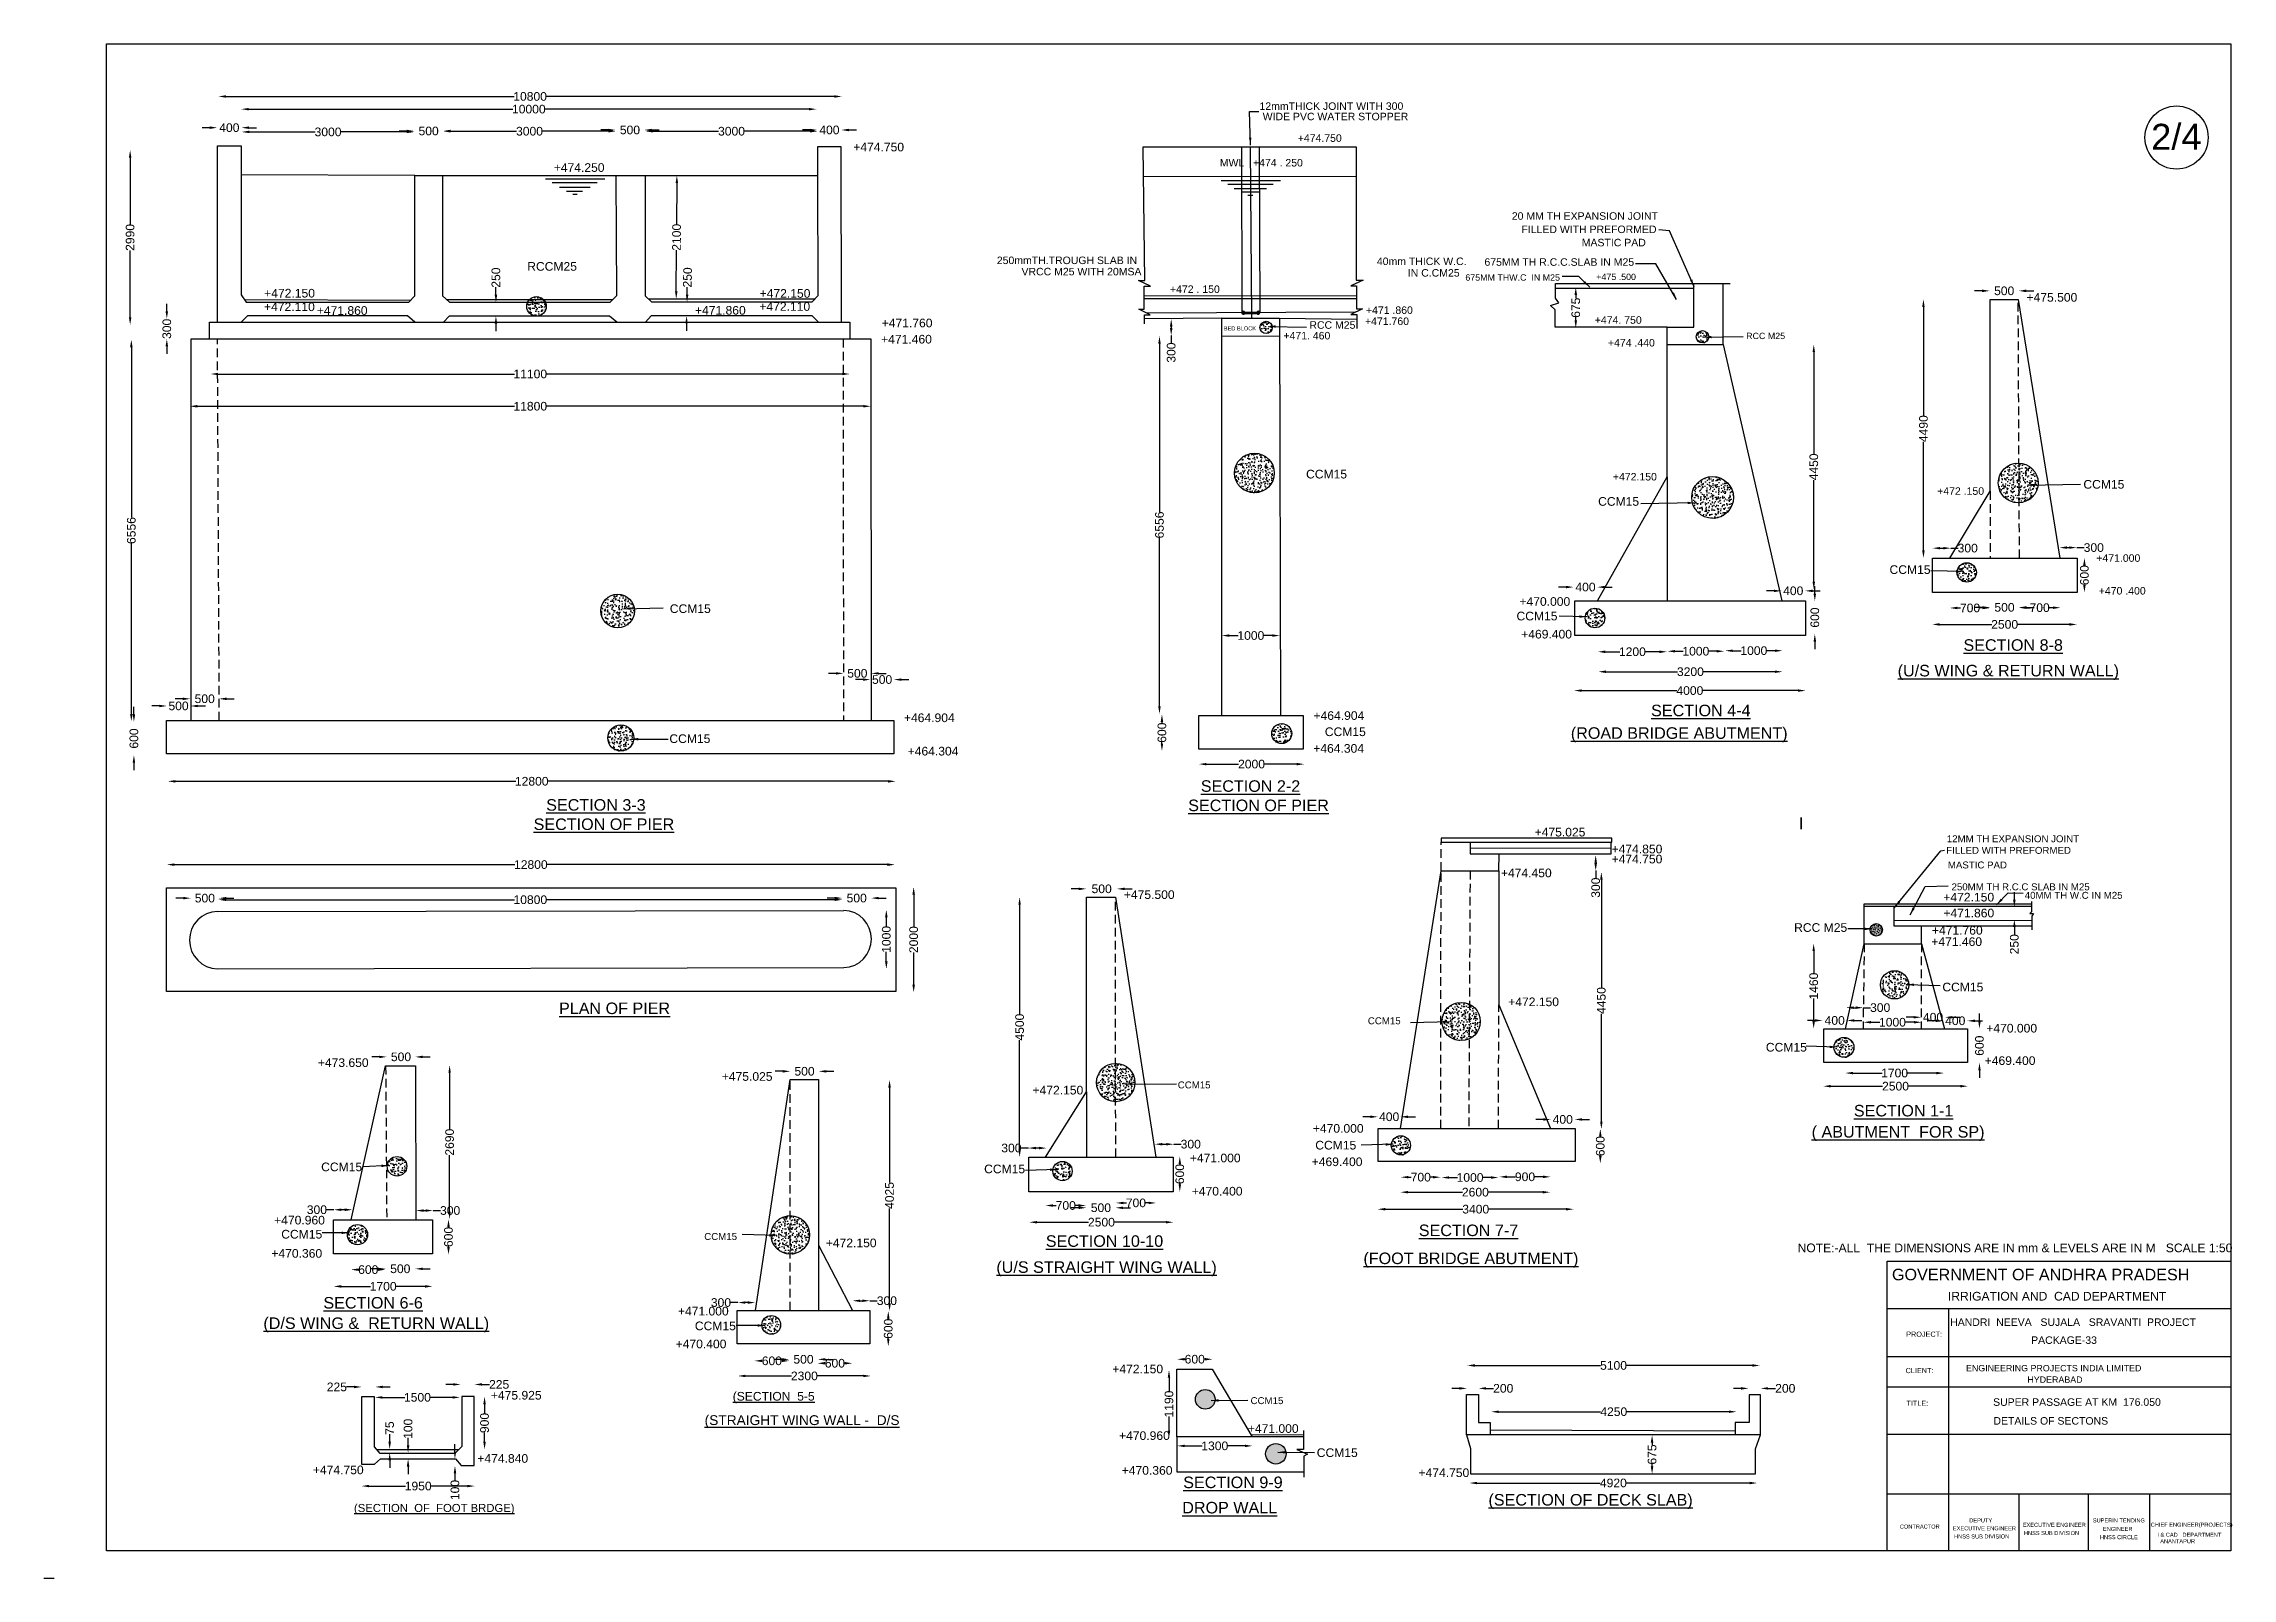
# Model space of a CAD drawing. Header units: millimetres. Extents: x 40 to 37958, y 338 to 26932.
import ezdxf

# ---------------------------------------------------------------- set-up
doc = ezdxf.new("R2010")
doc.units = ezdxf.units.MM
doc.header["$MEASUREMENT"] = 0
doc.linetypes.add('DASHED', pattern=[0.75, 0.5, -0.25])
for name, color, linetype in [('DIM', 7, 'Continuous'), ('DWG', 7, 'Continuous'), ('TXT', 7, 'Continuous')]:
    doc.layers.add(name, color=color, linetype=linetype)
doc.styles.get("Standard").update_dxf_attribs({"font": 'arial.ttf'})
doc.dimstyles.new('Civil', dxfattribs={"dimtxt": 150, "dimasz": 130, "dimexe": 0.1, "dimexo": 0.0625, "dimgap": 0.09, "dimtad": 0, "dimdec": 0, "dimzin": 12, "dimdsep": 46, "dimtxsty": 'Standard', "dimcen": 0.1, "dimse1": 1, "dimse2": 1, "dimadec": 0, "dimazin": 2, "dimtfac": 1, "dimtdec": 0, "dimtofl": 0, "dimtmove": 0, "dimatfit": 3, "dimfxl": 1, "dimfrac": 1, "dimtolj": 1, "dimtzin": 0, "dimarcsym": 0})
pattern_1 = [(50, (0, 0), (143.45204, -12.55043), [15, -165]), (355, (0, 0), (-27.75027, 150.43843), [12, -132]), (100.45144, (11.95, -1.05), (115.70177, 137.888), [12.74804, -140.2284]), (46.1842, (0, 40), (213.4483, -33.10386), [22.5, -247.5]), (96.63564, (17.79, 37.24), (186.9324, 194.8237), [19.1221, -210.3428]), (351.18416, (0, 40), (186.9324, 194.8237), [18, -198]), (21, (20, 30), (119.3814, -80.52378), [15, -165]), (326, (20, 30), (48.66307, 145.03), [12, -132]), (71.45144, (29.95, 23.29), (168.04448, 64.50623), [12.74804, -140.2284]), (37.5, (0, 0), (2.43197, 66.57877), [0, -130.4, 0, -134, 0, -132.5]), (7.5, (0, 0), (52.61391, 78.88234), [0, -76.4, 0, -127.4, 0, -50.5]), (327.5, (-44.6, 0), (106.76449, -4.510974), [0, -50, 0, -156, 0, -207]), (317.5, (-64.6, 0), (116.63723, 20.021), [0, -65, 0, -103.6, 0, -147])]
pattern_2 = [(50, (0, 0), (143.45204, -12.55043), [15, -165]), (355, (0, 0), (-27.75027, 150.4384), [12, -132]), (100.4514, (11.95, -1.05), (115.7019, 137.8879), [12.74804, -140.2284]), (46.1842, (0, 40), (213.4482, -33.1038), [22.5, -247.5]), (96.6356, (17.79, 37.24), (186.9325, 194.8236), [19.122, -210.3426]), (351.1842, (0, 40), (186.9324, 194.8237), [18, -198]), (21, (20, 30), (119.3814, -80.52378), [15, -165]), (326, (20, 30), (48.66307, 145.03), [12, -132]), (71.4514, (29.95, 23.29), (168.0445, 64.5061), [12.74804, -140.2284]), (37.5, (0, 0), (2.43197, 66.57877), [0, -130.4, 0, -134, 0, -132.5]), (7.5, (0, 0), (52.61391, 78.88234), [0, -76.4, 0, -127.4, 0, -50.5]), (327.5, (-44.6, 0), (106.76449, -4.510974), [0, -50, 0, -156, 0, -207]), (317.5, (-64.6, 0), (116.63723, 20.021), [0, -65, 0, -103.6, 0, -147])]

msp = doc.modelspace()

# ---------------------------------------------------------------- texts
at = {"layer": 'TXT'}
for s, height, p in [('12mmTHICK JOINT WITH 300', 130, (21103.7, 25785.6)), ('WIDE PVC WATER STOPPER', 130, (21159.3, 25605.8)), ('2/4', 450, (36552.9, 25094.2)), ('+474.750', 150, (14065.6, 25066.5)), ('+474.750', 130, (21766.7, 25231.5)), ('+474.250', 150, (8875.7, 24711.1)), ('MWL   +474 . 250', 130, (20416.8, 24804.5)), ('20 MM TH EXPANSION JOINT', 130, (25475.4, 23881.3)), ('FILLED WITH PREFORMED', 130, (25642.3, 23650.3)), ('MASTIC PAD', 130, (26687.7, 23421.2)), ('RCCM25', 150, (8416.2, 22997.9)), ('250mmTH.TROUGH SLAB IN', 130, (16552.7, 23113.1)), ('40mm THICK W.C.', 130, (23137.6, 23096.3)), ('675MM TH R.C.C.SLAB IN M25', 130, (25001.7, 23083.8)), ('VRCC M25 WITH 20MSA', 130, (16980.6, 22918)), ('IN C.CM25', 130, (23673.9, 22896.2)), ('675MM THW.C  IN M25', 110, (24670.8, 22825.7)), ('+475 .500', 110, (26938.8, 22836.5)), ('+472.110', 150, (3855.9, 22298.3)), ('+472.150', 150, (3858.6, 22533.5)), ('+471.860', 150, (4770.4, 22233.4)), ('+471.860', 150, (11322.5, 22237)), ('+472.110', 150, (12438.7, 22303.4)), ('+472.150', 150, (12443.4, 22529.6)), ('+472 . 150', 130, (19553, 22612.8)), ('+471 .860', 130, (22948.3, 22249.9)), ('+475.500', 150, (34393.9, 22461.8)), ('+471.760', 150, (14558.1, 22017)), ('BED BLOCK', 70, (20485.1, 21963.6)), ('RCC M25', 130, (21968.4, 21992.1)), ('+471.760', 130, (22931.8, 22058.1)), ('+474. 750', 130, (26913.6, 22079.2)), ('+471.460', 150, (14547.9, 21736.4)), ('+471. 460', 130, (21518.4, 21807.4)), ('+474 .440', 130, (27141.2, 21684.5)), ('RCC M25', 110, (29536.2, 21813.1)), ('CCM15', 150, (21910.6, 19397.9)), ('+472.150', 130, (27226.8, 19362.9)), ('CCM15', 150, (35379.2, 19221.1)), ('CCM15', 150, (26971.2, 18924.7)), ('+472 .150', 130, (32845.5, 19114.2)), ('CCM15', 150, (32020.4, 17743.1)), ('+471.000', 130, (35603, 17953.5)), ('+470 .400', 130, (35645.8, 17386.1)), ('CCM15', 150, (10886.6, 17066.1)), ('CCM15', 150, (25556.8, 16938)), ('+470.000', 150, (25608, 17190.4)), ('+469.400', 150, (25638.7, 16624.3)), ('%%USECTION 8-8', 200, (33301, 16410.9)), ('%%U(U/S WING & RETURN WALL)', 200, (32161.7, 15967.5)), ('+464.904', 150, (14943.2, 15175.3)), ('+464.904', 150, (22039.9, 15213.2)), ('%%USECTION 4-4', 200, (27888.7, 15276.5)), ('CCM15', 150, (10879.4, 14813.2)), ('+464.304', 150, (22035.4, 14644.4)), ('CCM15', 150, (22235.7, 14932.9)), ('%%U(ROAD BRIDGE ABUTMENT)', 200, (26497.9, 14885.5)), ('+464.304', 150, (15007.7, 14596.7)), ('%%USECTION 2-2', 200, (20086.6, 13966.9)), ('%%USECTION 3-3', 200, (8744.9, 13640.2)), ('%%USECTION OF PIER', 200, (19868.9, 13632.2)), ('%%USECTION OF PIER', 200, (8527.1, 13305.4)), ('+475.025', 150, (25871.2, 13193.4)), ('l', 200, (30457.3, 13316)), ('+474.850', 150, (27204.4, 12900.7)), ('FILLED WITH PREFORMED', 120, (33002.5, 12892.6)), ('12MM TH EXPANSION JOINT', 120, (33013.1, 13093.2)), ('+474.450', 150, (25287, 12486.6)), ('+474.750', 150, (27204.4, 12726.6)), ('MASTIC PAD', 120, (33030.7, 12639.1)), ('+475.500', 150, (18753.5, 12110.1)), ('+472.150', 150, (32952.6, 12066.3)), ('250MM TH R.C.C SLAB IN M25', 120, (33094.3, 12260.3)), ('40MM TH W.C IN M25', 120, (34362.8, 12113.2)), ('+471.860', 150, (32953.9, 11791.5)), ('RCC M25', 150, (30367.1, 11539.8)), ('+471.460', 150, (32743.6, 11295.3)), ('+471.760', 150, (32754.4, 11491.9)), ('CCM15', 150, (32935.6, 10508.5)), ('%%UPLAN OF PIER', 200, (8967.1, 10115)), ('+472.150', 150, (25413.4, 10252.3)), ('CCM15', 120, (22981.3, 9938.7)), ('+470.000', 150, (33696.9, 9795.2)), ('CCM15', 150, (29877.4, 9465.5)), ('+473.650', 150, (4788.4, 9198.3)), ('+475.025', 150, (11786.7, 8958.5)), ('+469.400', 150, (33668.9, 9233.3)), ('+472.150', 150, (17171, 8721.9)), ('CCM15', 120, (19687.5, 8827.1)), ('%%USECTION 1-1', 200, (31402.1, 8341.1)), ('+470.000', 150, (22028.1, 8059)), ('%%U( ABUTMENT  FOR SP)', 200, (30670.8, 7974.4)), ('+471.000', 150, (19897.1, 7546)), ('+469.400', 150, (22008.3, 7480.5)), ('CCM15', 150, (22070.1, 7768.1)), ('CCM15', 150, (4845.6, 7391.7)), ('CCM15', 150, (16332.8, 7356.1)), ('+470.400', 150, (19929.9, 6970.5)), ('+470.960', 150, (4031.1, 6468.8)), ('%%USECTION 7-7', 200, (23863.7, 6267)), ('CCM15', 150, (4154.2, 6224.8)), ('CCM15', 120, (11483.5, 6200.6)), ('+472.150', 150, (13589.5, 6074.1)), ('%%USECTION 10-10', 200, (17401.3, 6081.1)), ('NOTE:-ALL  THE DIMENSIONS ARE IN mm & LEVELS ARE IN M   SCALE 1:50', 150, (30427, 5988)), ('+470.360', 150, (3983.3, 5892.8)), ('%%U(U/S STRAIGHT WING WALL)', 200, (16544.5, 5629.8)), ('%%U(FOOT BRIDGE ABUTMENT)', 200, (22904.7, 5781.9)), ('GOVERNMENT OF ANDHRA PRADESH', 200, (32062.2, 5501.2)), ('%%USECTION 6-6', 200, (4884.8, 5011.6)), ('+471.000', 150, (11027.1, 4891.8)), ('IRRIGATION AND  CAD DEPARTMENT', 150, (33031.6, 5150.4)), ('%%U(D/S WING &  RETURN WALL)', 200, (3844.7, 4658.1)), ('CCM15', 150, (11320.9, 4636)), ('PROJECT:', 90, (32309.3, 4522.4)), ('HANDRI  NEEVA   SUJALA   SRAVANTI  PROJECT', 130, (33071, 4711)), ('+470.400', 150, (10987.9, 4323)), ('PACKAGE-33', 130, (34473.6, 4399.2)), ('+472.150', 150, (18553.9, 3889.6)), ('CLIENT:', 90, (32299.4, 3892.2)), ('ENGINEERING PROJECTS INDIA LIMITED', 110, (33344.8, 3923.5)), ('HYDERABAD', 110, (34408.5, 3724.8)), ('+475.925', 150, (7786.3, 3434.3)), ('%%U(SECTION  5-5', 150, (11976.4, 3416.4)), ('CCM15', 120, (20949.4, 3355.5)), ('TITLE:', 90, (32312.6, 3326.1)), ('SUPER PASSAGE AT KM  176.050', 130, (33814.6, 3325.8)), ('%%U(STRAIGHT WING WALL -  D/S', 170, (11490.1, 2992.5)), ('DETAILS OF SECTONS', 130, (33820.2, 3000.2)), ('+470.960', 150, (18670.8, 2734.6)), ('+471.000', 150, (20902, 2856.9)), ('+474.750', 150, (4702.7, 2140.3)), ('+474.840', 150, (7552.2, 2338.7)), ('+470.360', 150, (18716.8, 2132.1)), ('CCM15', 150, (22096.3, 2438.7)), ('%%USECTION 9-9', 200, (19782, 1899.4)), ('+474.750', 150, (23858.9, 2091.5)), ('%%U(SECTION  OF  FOOT BRDGE)', 140, (5415, 1485.4)), ('%%UDROP WALL', 200, (19765.6, 1461.1)), ('%%U(SECTION OF DECK SLAB)', 200, (25070.7, 1597.3)), ('CONTRACTOR', 70, (32199.2, 1198)), ('EXECUTIVE ENGINEER', 70, (33118.3, 1168.5)), ('DEPUTY', 70, (33401.8, 1305.7)), ('EXECUTIVE ENGINEER', 70, (34328.6, 1228.3)), ('HNSS SUB DIVISION', 70, (34348.3, 1086.1)), ('SUPERIN TENDING', 70, (35542.4, 1304.3)), ('ENGINEER', 70, (35718.4, 1157.5)), ('CHIEF ENGINEER(PROJECTS)', 70, (36546.1, 1230.2)), ('HNSS SUB DIVISION', 70, (33138, 1026.4)), ('HNSS CIRCLE', 70, (35665.2, 1014.4)), ('I & CAD   DEPARTMENT', 70, (36660.7, 1056.3)), ('ANANTAPUR', 70, (36710.2, 944.6))]:
    msp.add_text(s, height=height, dxfattribs=at).set_placement(p)

# ---------------------------------------------------------------- blocks, each defined once
blk = doc.blocks.new('*D2')
at = {"layer": 'Defpoints', "color": 0, "transparency": 16777216}
for p in [(3045, 25440), (3465, 25477), (3465, 25440)]:
    blk.add_point(p, dxfattribs=at)
at = {"layer": 'DIM', "color": 0, "lineweight": -2, "transparency": 16777216}
for p, q in [((2915, 25477), (2785, 25477)), ((3595, 25477), (3725, 25477))]:
    blk.add_line(p, q, dxfattribs=at)
at = {"layer": 'DIM', "color": 0, "transparency": 16777216}
for points in [[(2915, 25499), (2915, 25455), (3045, 25477)], [(3595, 25499), (3595, 25455), (3465, 25477)]]:
    blk.add_solid(points, dxfattribs=at)
at = {"layer": 'DIM', "color": 0, "transparency": 16777216, "insert": (3255, 25477), "char_height": 150, "attachment_point": 5}
blk.add_mtext('\\A1;400', dxfattribs=at)
blk = doc.blocks.new('*D3')
at = {"layer": 'Defpoints', "color": 0, "transparency": 16777216}
for p in [(3470, 25419), (6459, 25419), (6459, 25403)]:
    blk.add_point(p, dxfattribs=at)
at = {"layer": 'DIM', "color": 0, "lineweight": -2, "transparency": 16777216}
for p, q in [((3600, 25403), (4741, 25403)), ((6329, 25403), (5188, 25403))]:
    blk.add_line(p, q, dxfattribs=at)
at = {"layer": 'DIM', "color": 0, "transparency": 16777216}
for points in [[(3600, 25425), (3600, 25382), (3470, 25403)], [(6329, 25425), (6329, 25382), (6459, 25403)]]:
    blk.add_solid(points, dxfattribs=at)
at = {"layer": 'DIM', "color": 0, "transparency": 16777216, "insert": (4965, 25403), "char_height": 150, "attachment_point": 5}
blk.add_mtext('\\A1;3000', dxfattribs=at)
blk = doc.blocks.new('*D4')
at = {"layer": 'Defpoints', "color": 0, "transparency": 16777216}
for p in [(6957, 25419), (6459, 25403), (6957, 25403)]:
    blk.add_point(p, dxfattribs=at)
at = {"layer": 'DIM', "color": 0, "lineweight": -2, "transparency": 16777216}
for p, q in [((6329, 25419), (6199, 25419)), ((7087, 25419), (7217, 25419))]:
    blk.add_line(p, q, dxfattribs=at)
at = {"layer": 'DIM', "color": 0, "transparency": 16777216}
for points in [[(6329, 25441), (6329, 25398), (6459, 25419)], [(7087, 25441), (7087, 25398), (6957, 25419)]]:
    blk.add_solid(points, dxfattribs=at)
at = {"layer": 'DIM', "color": 0, "transparency": 16777216, "insert": (6708, 25419), "char_height": 150, "attachment_point": 5}
blk.add_mtext('\\A1;500', dxfattribs=at)
blk = doc.blocks.new('*D5')
at = {"layer": 'Defpoints', "color": 0, "transparency": 16777216}
for p in [(9950, 25415), (6962, 25376), (9950, 25376)]:
    blk.add_point(p, dxfattribs=at)
at = {"layer": 'DIM', "color": 0, "lineweight": -2, "transparency": 16777216}
for p, q in [((7092, 25415), (8232, 25415)), ((9820, 25415), (8680, 25415))]:
    blk.add_line(p, q, dxfattribs=at)
at = {"layer": 'DIM', "color": 0, "transparency": 16777216}
for points in [[(7092, 25436), (7092, 25393), (6962, 25415)], [(9820, 25436), (9820, 25393), (9950, 25415)]]:
    blk.add_solid(points, dxfattribs=at)
at = {"layer": 'DIM', "color": 0, "transparency": 16777216, "insert": (8456, 25415), "char_height": 150, "attachment_point": 5}
blk.add_mtext('\\A1;3000', dxfattribs=at)
blk = doc.blocks.new('*D6')
at = {"layer": 'Defpoints', "color": 0, "transparency": 16777216}
for p in [(9950, 25415), (10442, 25437), (10442, 25415)]:
    blk.add_point(p, dxfattribs=at)
at = {"layer": 'DIM', "color": 0, "lineweight": -2, "transparency": 16777216}
for p, q in [((9820, 25437), (9690, 25437)), ((10572, 25437), (10702, 25437))]:
    blk.add_line(p, q, dxfattribs=at)
at = {"layer": 'DIM', "color": 0, "transparency": 16777216}
for points in [[(9820, 25458), (9820, 25415), (9950, 25437)], [(10572, 25458), (10572, 25415), (10442, 25437)]]:
    blk.add_solid(points, dxfattribs=at)
at = {"layer": 'DIM', "color": 0, "transparency": 16777216, "insert": (10196, 25437), "char_height": 150, "attachment_point": 5}
blk.add_mtext('\\A1;500', dxfattribs=at)
blk = doc.blocks.new('*D7')
at = {"layer": 'Defpoints', "color": 0, "transparency": 16777216}
for p in [(13445, 25415), (10467, 25387), (13445, 25387)]:
    blk.add_point(p, dxfattribs=at)
at = {"layer": 'DIM', "color": 0, "lineweight": -2, "transparency": 16777216}
for p, q in [((10597, 25415), (11732, 25415)), ((13315, 25415), (12180, 25415))]:
    blk.add_line(p, q, dxfattribs=at)
at = {"layer": 'DIM', "color": 0, "transparency": 16777216}
for points in [[(10597, 25436), (10597, 25393), (10467, 25415)], [(13315, 25436), (13315, 25393), (13445, 25415)]]:
    blk.add_solid(points, dxfattribs=at)
at = {"layer": 'DIM', "color": 0, "transparency": 16777216, "insert": (11956, 25415), "char_height": 150, "attachment_point": 5}
blk.add_mtext('\\A1;3000', dxfattribs=at)
blk = doc.blocks.new('*D8')
at = {"layer": 'Defpoints', "color": 0, "transparency": 16777216}
for p in [(13445, 25415), (13859, 25437), (13859, 25415)]:
    blk.add_point(p, dxfattribs=at)
at = {"layer": 'DIM', "color": 0, "lineweight": -2, "transparency": 16777216}
for p, q in [((13315, 25437), (13185, 25437)), ((13989, 25437), (14119, 25437))]:
    blk.add_line(p, q, dxfattribs=at)
at = {"layer": 'DIM', "color": 0, "transparency": 16777216}
for points in [[(13315, 25458), (13315, 25415), (13445, 25437)], [(13989, 25458), (13989, 25415), (13859, 25437)]]:
    blk.add_solid(points, dxfattribs=at)
at = {"layer": 'DIM', "color": 0, "transparency": 16777216, "insert": (13652, 25437), "char_height": 150, "attachment_point": 5}
blk.add_mtext('\\A1;400', dxfattribs=at)
blk = doc.blocks.new('*D9')
at = {"layer": 'Defpoints', "color": 0, "transparency": 16777216}
for p in [(13426, 25798), (3462, 25768), (13426, 25768)]:
    blk.add_point(p, dxfattribs=at)
at = {"layer": 'DIM', "color": 0, "lineweight": -2, "transparency": 16777216}
for p, q in [((3592, 25798), (8169, 25798)), ((13296, 25798), (8719, 25798))]:
    blk.add_line(p, q, dxfattribs=at)
at = {"layer": 'DIM', "color": 0, "transparency": 16777216}
for points in [[(3592, 25819), (3592, 25776), (3462, 25798)], [(13296, 25819), (13296, 25776), (13426, 25798)]]:
    blk.add_solid(points, dxfattribs=at)
at = {"layer": 'DIM', "color": 0, "transparency": 16777216, "insert": (8444, 25798), "char_height": 150, "attachment_point": 5}
blk.add_mtext('\\A1;10000', dxfattribs=at)
blk = doc.blocks.new('*D10')
at = {"layer": 'Defpoints', "color": 0, "transparency": 16777216}
for p in [(3066, 26062), (13867, 26062), (13867, 26018)]:
    blk.add_point(p, dxfattribs=at)
at = {"layer": 'DIM', "color": 0, "lineweight": -2, "transparency": 16777216}
for p, q in [((3196, 26018), (8191, 26018)), ((13737, 26018), (8741, 26018))]:
    blk.add_line(p, q, dxfattribs=at)
at = {"layer": 'DIM', "color": 0, "transparency": 16777216}
for points in [[(3196, 26039), (3196, 25996), (3066, 26018)], [(13737, 26039), (13737, 25996), (13867, 26018)]]:
    blk.add_solid(points, dxfattribs=at)
at = {"layer": 'DIM', "color": 0, "transparency": 16777216, "insert": (8466, 26018), "char_height": 150, "attachment_point": 5}
blk.add_mtext('\\A1;10800', dxfattribs=at)
blk = doc.blocks.new('*D11')
at = {"layer": 'Defpoints', "color": 0, "transparency": 16777216}
for p in [(1458, 25088), (1536, 25088), (1458, 22061)]:
    blk.add_point(p, dxfattribs=at)
at = {"layer": 'DIM', "color": 0, "lineweight": -2, "transparency": 16777216}
for p, q in [((1536, 24958), (1536, 23800)), ((1536, 22191), (1536, 23349))]:
    blk.add_line(p, q, dxfattribs=at)
at = {"layer": 'DIM', "color": 0, "transparency": 16777216}
for points in [[(1515, 24958), (1558, 24958), (1536, 25088)], [(1515, 22191), (1558, 22191), (1536, 22061)]]:
    blk.add_solid(points, dxfattribs=at)
at = {"layer": 'DIM', "color": 0, "transparency": 16777216, "insert": (1536, 23575), "char_height": 150, "attachment_point": 5, "rotation": 90}
blk.add_mtext('\\A1;2990', dxfattribs=at)
blk = doc.blocks.new('*D12')
at = {"layer": 'Defpoints', "color": 0, "transparency": 16777216}
for p in [(2128, 22165), (2172, 22165), (2128, 21817)]:
    blk.add_point(p, dxfattribs=at)
at = {"layer": 'DIM', "color": 0, "lineweight": -2, "transparency": 16777216}
for p, q in [((2172, 22295), (2172, 22425)), ((2172, 21687), (2172, 21557))]:
    blk.add_line(p, q, dxfattribs=at)
at = {"layer": 'DIM', "color": 0, "transparency": 16777216}
for points in [[(2150, 22295), (2193, 22295), (2172, 22165)], [(2150, 21687), (2193, 21687), (2172, 21817)]]:
    blk.add_solid(points, dxfattribs=at)
at = {"layer": 'DIM', "color": 0, "transparency": 16777216, "insert": (2172, 21991), "char_height": 150, "attachment_point": 5, "rotation": 90}
blk.add_mtext('\\A1;300', dxfattribs=at)
blk = doc.blocks.new('*D13')
at = {"layer": 'Defpoints', "color": 0, "transparency": 16777216}
for p in [(7874, 22452), (7961, 22452), (7961, 22211)]:
    blk.add_point(p, dxfattribs=at)
at = {"layer": 'DIM', "color": 0, "lineweight": -2, "transparency": 16777216}
for p, q in [((7874, 22582), (7874, 22712)), ((7874, 22081), (7874, 21951))]:
    blk.add_line(p, q, dxfattribs=at)
at = {"layer": 'DIM', "color": 0, "transparency": 16777216}
for points in [[(7852, 22582), (7896, 22582), (7874, 22452)], [(7852, 22081), (7896, 22081), (7874, 22211)]]:
    blk.add_solid(points, dxfattribs=at)
at = {"layer": 'DIM', "color": 0, "transparency": 16777216, "insert": (7874, 22879), "char_height": 150, "attachment_point": 5, "rotation": 90}
blk.add_mtext('\\A1;250', dxfattribs=at)
blk = doc.blocks.new('*D14')
at = {"layer": 'Defpoints', "color": 0, "transparency": 16777216}
for p in [(2931, 21390), (14006, 21390), (14006, 21208)]:
    blk.add_point(p, dxfattribs=at)
at = {"layer": 'DIM', "color": 0, "lineweight": -2, "transparency": 16777216}
for p, q in [((3061, 21208), (8193, 21208)), ((13876, 21208), (8744, 21208))]:
    blk.add_line(p, q, dxfattribs=at)
at = {"layer": 'DIM', "color": 0, "transparency": 16777216}
for points in [[(3061, 21230), (3061, 21187), (2931, 21208)], [(13876, 21230), (13876, 21187), (14006, 21208)]]:
    blk.add_solid(points, dxfattribs=at)
at = {"layer": 'DIM', "color": 0, "transparency": 16777216, "insert": (8469, 21208), "char_height": 150, "attachment_point": 5}
blk.add_mtext('\\A1;11100', dxfattribs=at)
blk = doc.blocks.new('*D15')
at = {"layer": 'Defpoints', "color": 0, "transparency": 16777216}
for p in [(2568, 20679), (14369, 20679), (14369, 20649)]:
    blk.add_point(p, dxfattribs=at)
at = {"layer": 'DIM', "color": 0, "lineweight": -2, "transparency": 16777216}
for p, q in [((2698, 20649), (8193, 20649)), ((14239, 20649), (8744, 20649))]:
    blk.add_line(p, q, dxfattribs=at)
at = {"layer": 'DIM', "color": 0, "transparency": 16777216}
for points in [[(2698, 20671), (2698, 20627), (2568, 20649)], [(14239, 20671), (14239, 20627), (14369, 20649)]]:
    blk.add_solid(points, dxfattribs=at)
at = {"layer": 'DIM', "color": 0, "transparency": 16777216, "insert": (8469, 20649), "char_height": 150, "attachment_point": 5}
blk.add_mtext('\\A1;11800', dxfattribs=at)
blk = doc.blocks.new('*D16')
at = {"layer": 'Defpoints', "color": 0, "transparency": 16777216}
for p in [(1459, 21802), (1459, 15188), (1557, 15188)]:
    blk.add_point(p, dxfattribs=at)
at = {"layer": 'DIM', "color": 0, "lineweight": -2, "transparency": 16777216}
for p, q in [((1557, 21672), (1557, 18719)), ((1557, 15318), (1557, 18271))]:
    blk.add_line(p, q, dxfattribs=at)
at = {"layer": 'DIM', "color": 0, "transparency": 16777216}
for points in [[(1535, 21672), (1579, 21672), (1557, 21802)], [(1535, 15318), (1579, 15318), (1557, 15188)]]:
    blk.add_solid(points, dxfattribs=at)
at = {"layer": 'DIM', "color": 0, "transparency": 16777216, "insert": (1557, 18495), "char_height": 150, "attachment_point": 5, "rotation": 90}
blk.add_mtext('\\A1;6556', dxfattribs=at)
blk = doc.blocks.new('*D17')
at = {"layer": 'Defpoints', "color": 0, "transparency": 16777216}
for p in [(1575, 15179), (1575, 14602), (1602, 14602)]:
    blk.add_point(p, dxfattribs=at)
at = {"layer": 'DIM', "color": 0, "lineweight": -2, "transparency": 16777216}
for p, q in [((1602, 15309), (1602, 15439)), ((1602, 14472), (1602, 14342))]:
    blk.add_line(p, q, dxfattribs=at)
at = {"layer": 'DIM', "color": 0, "transparency": 16777216}
for points in [[(1580, 15309), (1623, 15309), (1602, 15179)], [(1580, 14472), (1623, 14472), (1602, 14602)]]:
    blk.add_solid(points, dxfattribs=at)
at = {"layer": 'DIM', "color": 0, "transparency": 16777216, "insert": (1602, 14891), "char_height": 150, "attachment_point": 5, "rotation": 90}
blk.add_mtext('\\A1;600', dxfattribs=at)
blk = doc.blocks.new('*D18')
at = {"layer": 'Defpoints', "color": 0, "transparency": 16777216}
for p in [(2170, 15206), (2579, 15455), (2579, 15206)]:
    blk.add_point(p, dxfattribs=at)
at = {"layer": 'DIM', "color": 0, "lineweight": -2, "transparency": 16777216}
for p, q in [((2040, 15455), (1910, 15455)), ((2709, 15455), (2839, 15455))]:
    blk.add_line(p, q, dxfattribs=at)
at = {"layer": 'DIM', "color": 0, "transparency": 16777216}
for points in [[(2040, 15476), (2040, 15433), (2170, 15455)], [(2709, 15476), (2709, 15433), (2579, 15455)]]:
    blk.add_solid(points, dxfattribs=at)
at = {"layer": 'DIM', "color": 0, "transparency": 16777216, "insert": (2375, 15455), "char_height": 150, "attachment_point": 5}
blk.add_mtext('\\A1;500', dxfattribs=at)
blk = doc.blocks.new('*D19')
at = {"layer": 'Defpoints', "color": 0, "transparency": 16777216}
for p in [(3076, 15579), (2579, 15321), (3076, 15321)]:
    blk.add_point(p, dxfattribs=at)
at = {"layer": 'DIM', "color": 0, "lineweight": -2, "transparency": 16777216}
for p, q in [((2449, 15579), (2319, 15579)), ((3206, 15579), (3336, 15579))]:
    blk.add_line(p, q, dxfattribs=at)
at = {"layer": 'DIM', "color": 0, "transparency": 16777216}
for points in [[(2449, 15600), (2449, 15557), (2579, 15579)], [(3206, 15600), (3206, 15557), (3076, 15579)]]:
    blk.add_solid(points, dxfattribs=at)
at = {"layer": 'DIM', "color": 0, "transparency": 16777216, "insert": (2828, 15579), "char_height": 150, "attachment_point": 5}
blk.add_mtext('\\A1;500', dxfattribs=at)
blk = doc.blocks.new('*D20')
at = {"layer": 'Defpoints', "color": 0, "transparency": 16777216}
for p in [(2189, 14118), (14799, 14149), (14799, 14118)]:
    blk.add_point(p, dxfattribs=at)
at = {"layer": 'DIM', "color": 0, "lineweight": -2, "transparency": 16777216}
for p, q in [((2319, 14149), (8219, 14149)), ((14669, 14149), (8769, 14149))]:
    blk.add_line(p, q, dxfattribs=at)
at = {"layer": 'DIM', "color": 0, "transparency": 16777216}
for points in [[(2319, 14170), (2319, 14127), (2189, 14149)], [(14669, 14170), (14669, 14127), (14799, 14149)]]:
    blk.add_solid(points, dxfattribs=at)
at = {"layer": 'DIM', "color": 0, "transparency": 16777216, "insert": (8494, 14149), "char_height": 150, "attachment_point": 5}
blk.add_mtext('\\A1;12800', dxfattribs=at)
blk = doc.blocks.new('*D21')
at = {"layer": 'Defpoints', "color": 0, "transparency": 16777216}
for p in [(14377, 16020), (13895, 15202), (14377, 15202)]:
    blk.add_point(p, dxfattribs=at)
at = {"layer": 'DIM', "color": 0, "lineweight": -2, "transparency": 16777216}
for p, q in [((13765, 16020), (13635, 16020)), ((14507, 16020), (14637, 16020))]:
    blk.add_line(p, q, dxfattribs=at)
at = {"layer": 'DIM', "color": 0, "transparency": 16777216}
for points in [[(13765, 16041), (13765, 15998), (13895, 16020)], [(14507, 16041), (14507, 15998), (14377, 16020)]]:
    blk.add_solid(points, dxfattribs=at)
at = {"layer": 'DIM', "color": 0, "transparency": 16777216, "insert": (14136, 16020), "char_height": 150, "attachment_point": 5}
blk.add_mtext('\\A1;500', dxfattribs=at)
blk = doc.blocks.new('*D22')
at = {"layer": 'Defpoints', "color": 0, "transparency": 16777216}
for p in [(14362, 15923), (14768, 15923), (14768, 15912)]:
    blk.add_point(p, dxfattribs=at)
at = {"layer": 'DIM', "color": 0, "lineweight": -2, "transparency": 16777216}
for p, q in [((14232, 15912), (14102, 15912)), ((14898, 15912), (15028, 15912))]:
    blk.add_line(p, q, dxfattribs=at)
at = {"layer": 'DIM', "color": 0, "transparency": 16777216}
for points in [[(14232, 15933), (14232, 15890), (14362, 15912)], [(14898, 15933), (14898, 15890), (14768, 15912)]]:
    blk.add_solid(points, dxfattribs=at)
at = {"layer": 'DIM', "color": 0, "transparency": 16777216, "insert": (14565, 15912), "char_height": 150, "attachment_point": 5}
blk.add_mtext('\\A1;500', dxfattribs=at)
blk = doc.blocks.new('*D23')
at = {"layer": 'Defpoints', "color": 0, "transparency": 16777216}
for p in [(20055, 14453), (21877, 14453), (21877, 14447)]:
    blk.add_point(p, dxfattribs=at)
at = {"layer": 'DIM', "color": 0, "lineweight": -2, "transparency": 16777216}
for p, q in [((20185, 14447), (20741, 14447)), ((21747, 14447), (21191, 14447))]:
    blk.add_line(p, q, dxfattribs=at)
at = {"layer": 'DIM', "color": 0, "transparency": 16777216}
for points in [[(20185, 14468), (20185, 14425), (20055, 14447)], [(21747, 14468), (21747, 14425), (21877, 14447)]]:
    blk.add_solid(points, dxfattribs=at)
at = {"layer": 'DIM', "color": 0, "transparency": 16777216, "insert": (20966, 14447), "char_height": 150, "attachment_point": 5}
blk.add_mtext('\\A1;2000', dxfattribs=at)
blk = doc.blocks.new('*D24')
at = {"layer": 'Defpoints', "color": 0, "transparency": 16777216}
for p in [(19348, 15309), (19414, 15309), (19348, 14674)]:
    blk.add_point(p, dxfattribs=at)
at = {"layer": 'DIM', "color": 0, "lineweight": -2, "transparency": 16777216}
for p, q in [((19414, 15179), (19414, 15158)), ((19414, 14804), (19414, 14826))]:
    blk.add_line(p, q, dxfattribs=at)
at = {"layer": 'DIM', "color": 0, "transparency": 16777216}
for points in [[(19392, 15179), (19435, 15179), (19414, 15309)], [(19392, 14804), (19435, 14804), (19414, 14674)]]:
    blk.add_solid(points, dxfattribs=at)
at = {"layer": 'DIM', "color": 0, "transparency": 16777216, "insert": (19414, 14992), "char_height": 150, "attachment_point": 5, "rotation": 90}
blk.add_mtext('\\A1;600', dxfattribs=at)
blk = doc.blocks.new('*D25')
at = {"layer": 'Defpoints', "color": 0, "transparency": 16777216}
for p in [(20451, 16657), (21458, 16675), (21458, 16657)]:
    blk.add_point(p, dxfattribs=at)
at = {"layer": 'DIM', "color": 0, "lineweight": -2, "transparency": 16777216}
for p, q in [((20581, 16675), (20737, 16675)), ((21328, 16675), (21171, 16675))]:
    blk.add_line(p, q, dxfattribs=at)
at = {"layer": 'DIM', "color": 0, "transparency": 16777216}
for points in [[(20581, 16696), (20581, 16653), (20451, 16675)], [(21328, 16696), (21328, 16653), (21458, 16675)]]:
    blk.add_solid(points, dxfattribs=at)
at = {"layer": 'DIM', "color": 0, "transparency": 16777216, "insert": (20954, 16675), "char_height": 150, "attachment_point": 5}
blk.add_mtext('\\A1;1000', dxfattribs=at)
blk = doc.blocks.new('*D26')
at = {"layer": 'Defpoints', "color": 0, "transparency": 16777216}
for p in [(19371, 21866), (19395, 21866), (19395, 15317)]:
    blk.add_point(p, dxfattribs=at)
at = {"layer": 'DIM', "color": 0, "lineweight": -2, "transparency": 16777216}
for p, q in [((19371, 21736), (19371, 18816)), ((19371, 15447), (19371, 18367))]:
    blk.add_line(p, q, dxfattribs=at)
at = {"layer": 'DIM', "color": 0, "transparency": 16777216}
for points in [[(19349, 21736), (19392, 21736), (19371, 21866)], [(19349, 15447), (19392, 15447), (19371, 15317)]]:
    blk.add_solid(points, dxfattribs=at)
at = {"layer": 'DIM', "color": 0, "transparency": 16777216, "insert": (19371, 18592), "char_height": 150, "attachment_point": 5, "rotation": 90}
blk.add_mtext('\\A1;6556', dxfattribs=at)
blk = doc.blocks.new('*D27')
at = {"layer": 'Defpoints', "color": 0, "transparency": 16777216}
for p in [(19365, 22161), (19365, 21874), (19574, 21874)]:
    blk.add_point(p, dxfattribs=at)
at = {"layer": 'DIM', "color": 0, "lineweight": -2, "transparency": 16777216}
for p, q in [((19574, 22031), (19574, 22004)), ((19574, 21874), (19574, 21744))]:
    blk.add_line(p, q, dxfattribs=at)
at = {"layer": 'DIM', "color": 0, "transparency": 16777216}
for points in [[(19553, 22031), (19596, 22031), (19574, 22161)], [(19553, 22004), (19596, 22004), (19574, 21874)]]:
    blk.add_solid(points, dxfattribs=at)
at = {"layer": 'DIM', "color": 0, "transparency": 16777216, "insert": (19574, 21579), "char_height": 150, "attachment_point": 5, "rotation": 90}
blk.add_mtext('\\A1;300', dxfattribs=at)
blk = doc.blocks.new('*D28')
at = {"layer": 'Defpoints', "color": 0, "transparency": 16777216}
for p in [(26555, 15759), (30567, 15759), (30567, 15721)]:
    blk.add_point(p, dxfattribs=at)
at = {"layer": 'DIM', "color": 0, "lineweight": -2, "transparency": 16777216}
for p, q in [((26685, 15721), (28334, 15721)), ((30437, 15721), (28788, 15721))]:
    blk.add_line(p, q, dxfattribs=at)
at = {"layer": 'DIM', "color": 0, "transparency": 16777216}
for points in [[(26685, 15743), (26685, 15700), (26555, 15721)], [(30437, 15743), (30437, 15700), (30567, 15721)]]:
    blk.add_solid(points, dxfattribs=at)
at = {"layer": 'DIM', "color": 0, "transparency": 16777216, "insert": (28561, 15721), "char_height": 150, "attachment_point": 5}
blk.add_mtext('\\A1;4000', dxfattribs=at)
blk = doc.blocks.new('*D29')
at = {"layer": 'Defpoints', "color": 0, "transparency": 16777216}
for p in [(26976, 16039), (30165, 16048), (30165, 16039)]:
    blk.add_point(p, dxfattribs=at)
at = {"layer": 'DIM', "color": 0, "lineweight": -2, "transparency": 16777216}
for p, q in [((27106, 16048), (28347, 16048)), ((30035, 16048), (28794, 16048))]:
    blk.add_line(p, q, dxfattribs=at)
at = {"layer": 'DIM', "color": 0, "transparency": 16777216}
for points in [[(27106, 16070), (27106, 16027), (26976, 16048)], [(30035, 16070), (30035, 16027), (30165, 16048)]]:
    blk.add_solid(points, dxfattribs=at)
at = {"layer": 'DIM', "color": 0, "transparency": 16777216, "insert": (28570, 16048), "char_height": 150, "attachment_point": 5}
blk.add_mtext('\\A1;3200', dxfattribs=at)
blk = doc.blocks.new('*D30')
at = {"layer": 'Defpoints', "color": 0, "transparency": 16777216}
for p in [(26967, 16357), (28164, 16394), (28164, 16357)]:
    blk.add_point(p, dxfattribs=at)
at = {"layer": 'DIM', "color": 0, "lineweight": -2, "transparency": 16777216}
for p, q in [((27097, 16394), (27349, 16394)), ((28034, 16394), (27782, 16394))]:
    blk.add_line(p, q, dxfattribs=at)
at = {"layer": 'DIM', "color": 0, "transparency": 16777216}
for points in [[(27097, 16416), (27097, 16372), (26967, 16394)], [(28034, 16416), (28034, 16372), (28164, 16394)]]:
    blk.add_solid(points, dxfattribs=at)
at = {"layer": 'DIM', "color": 0, "transparency": 16777216, "insert": (27565, 16394), "char_height": 150, "attachment_point": 5}
blk.add_mtext('\\A1;1200', dxfattribs=at)
blk = doc.blocks.new('*D31')
at = {"layer": 'Defpoints', "color": 0, "transparency": 16777216}
for p in [(28173, 16385), (29155, 16403), (29155, 16385)]:
    blk.add_point(p, dxfattribs=at)
at = {"layer": 'DIM', "color": 0, "lineweight": -2, "transparency": 16777216}
for p, q in [((28303, 16403), (28447, 16403)), ((29025, 16403), (28881, 16403))]:
    blk.add_line(p, q, dxfattribs=at)
at = {"layer": 'DIM', "color": 0, "transparency": 16777216}
for points in [[(28303, 16425), (28303, 16382), (28173, 16403)], [(29025, 16425), (29025, 16382), (29155, 16403)]]:
    blk.add_solid(points, dxfattribs=at)
at = {"layer": 'DIM', "color": 0, "transparency": 16777216, "insert": (28664, 16403), "char_height": 150, "attachment_point": 5}
blk.add_mtext('\\A1;1000', dxfattribs=at)
blk = doc.blocks.new('*D32')
at = {"layer": 'Defpoints', "color": 0, "transparency": 16777216}
for p in [(29174, 16366), (30165, 16413), (30165, 16366)]:
    blk.add_point(p, dxfattribs=at)
at = {"layer": 'DIM', "color": 0, "lineweight": -2, "transparency": 16777216}
for p, q in [((29304, 16413), (29452, 16413)), ((30035, 16413), (29886, 16413))]:
    blk.add_line(p, q, dxfattribs=at)
at = {"layer": 'DIM', "color": 0, "transparency": 16777216}
for points in [[(29304, 16434), (29304, 16391), (29174, 16413)], [(30035, 16434), (30035, 16391), (30165, 16413)]]:
    blk.add_solid(points, dxfattribs=at)
at = {"layer": 'DIM', "color": 0, "transparency": 16777216, "insert": (29669, 16413), "char_height": 150, "attachment_point": 5}
blk.add_mtext('\\A1;1000', dxfattribs=at)
blk = doc.blocks.new('*D33')
at = {"layer": 'Defpoints', "color": 0, "transparency": 16777216}
for p in [(26957, 17515), (26546, 17440), (26957, 17440)]:
    blk.add_point(p, dxfattribs=at)
at = {"layer": 'DIM', "color": 0, "lineweight": -2, "transparency": 16777216}
for p, q in [((26416, 17515), (26286, 17515)), ((27087, 17515), (27217, 17515))]:
    blk.add_line(p, q, dxfattribs=at)
at = {"layer": 'DIM', "color": 0, "transparency": 16777216}
for points in [[(26416, 17537), (26416, 17494), (26546, 17515)], [(27087, 17537), (27087, 17494), (26957, 17515)]]:
    blk.add_solid(points, dxfattribs=at)
at = {"layer": 'DIM', "color": 0, "transparency": 16777216, "insert": (26752, 17515), "char_height": 150, "attachment_point": 5}
blk.add_mtext('\\A1;400', dxfattribs=at)
blk = doc.blocks.new('*D34')
at = {"layer": 'Defpoints', "color": 0, "transparency": 16777216}
for p in [(30557, 17450), (30146, 17412), (30557, 17412)]:
    blk.add_point(p, dxfattribs=at)
at = {"layer": 'DIM', "color": 0, "lineweight": -2, "transparency": 16777216}
for p, q in [((30016, 17450), (29886, 17450)), ((30687, 17450), (30817, 17450))]:
    blk.add_line(p, q, dxfattribs=at)
at = {"layer": 'DIM', "color": 0, "transparency": 16777216}
for points in [[(30016, 17471), (30016, 17428), (30146, 17450)], [(30687, 17471), (30687, 17428), (30557, 17450)]]:
    blk.add_solid(points, dxfattribs=at)
at = {"layer": 'DIM', "color": 0, "transparency": 16777216, "insert": (30352, 17450), "char_height": 150, "attachment_point": 5}
blk.add_mtext('\\A1;400', dxfattribs=at)
blk = doc.blocks.new('*D35')
at = {"layer": 'Defpoints', "color": 0, "transparency": 16777216}
for p in [(30726, 17272), (30754, 17272), (30754, 16702)]:
    blk.add_point(p, dxfattribs=at)
at = {"layer": 'DIM', "color": 0, "lineweight": -2, "transparency": 16777216}
for p, q in [((30726, 17402), (30726, 17532)), ((30726, 16572), (30726, 16442))]:
    blk.add_line(p, q, dxfattribs=at)
at = {"layer": 'DIM', "color": 0, "transparency": 16777216}
for points in [[(30704, 17402), (30747, 17402), (30726, 17272)], [(30704, 16572), (30747, 16572), (30726, 16702)]]:
    blk.add_solid(points, dxfattribs=at)
at = {"layer": 'DIM', "color": 0, "transparency": 16777216, "insert": (30726, 16987), "char_height": 150, "attachment_point": 5, "rotation": 90}
blk.add_mtext('\\A1;600', dxfattribs=at)
blk = doc.blocks.new('*D36')
at = {"layer": 'Defpoints', "color": 0, "transparency": 16777216}
for p in [(30708, 21717), (30735, 21717), (30735, 17478)]:
    blk.add_point(p, dxfattribs=at)
at = {"layer": 'DIM', "color": 0, "lineweight": -2, "transparency": 16777216}
for p, q in [((30708, 21587), (30708, 19824)), ((30708, 17608), (30708, 19371))]:
    blk.add_line(p, q, dxfattribs=at)
at = {"layer": 'DIM', "color": 0, "transparency": 16777216}
for points in [[(30686, 21587), (30729, 21587), (30708, 21717)], [(30686, 17608), (30729, 17608), (30708, 17478)]]:
    blk.add_solid(points, dxfattribs=at)
at = {"layer": 'DIM', "color": 0, "transparency": 16777216, "insert": (30708, 19598), "char_height": 150, "attachment_point": 5, "rotation": 90}
blk.add_mtext('\\A1;4450', dxfattribs=at)
blk = doc.blocks.new('*D37')
at = {"layer": 'Defpoints', "color": 0, "transparency": 16777216}
for p in [(26547, 22708), (26584, 22708), (26547, 22007)]:
    blk.add_point(p, dxfattribs=at)
at = {"layer": 'DIM', "color": 0, "lineweight": -2, "transparency": 16777216}
for p, q in [((26584, 22578), (26584, 22524)), ((26584, 22137), (26584, 22191))]:
    blk.add_line(p, q, dxfattribs=at)
at = {"layer": 'DIM', "color": 0, "transparency": 16777216}
for points in [[(26562, 22578), (26606, 22578), (26584, 22708)], [(26562, 22137), (26606, 22137), (26584, 22007)]]:
    blk.add_solid(points, dxfattribs=at)
at = {"layer": 'DIM', "color": 0, "transparency": 16777216, "insert": (26584, 22357), "char_height": 150, "attachment_point": 5, "rotation": 90}
blk.add_mtext('\\A1;675', dxfattribs=at)
blk = doc.blocks.new('*D38')
at = {"layer": 'Defpoints', "color": 0, "transparency": 16777216}
for p in [(32761, 16863), (35268, 16868), (35268, 16863)]:
    blk.add_point(p, dxfattribs=at)
at = {"layer": 'DIM', "color": 0, "lineweight": -2, "transparency": 16777216}
for p, q in [((32891, 16868), (33790, 16868)), ((35138, 16868), (34240, 16868))]:
    blk.add_line(p, q, dxfattribs=at)
at = {"layer": 'DIM', "color": 0, "transparency": 16777216}
for points in [[(32891, 16890), (32891, 16846), (32761, 16868)], [(35138, 16890), (35138, 16846), (35268, 16868)]]:
    blk.add_solid(points, dxfattribs=at)
at = {"layer": 'DIM', "color": 0, "transparency": 16777216, "insert": (34015, 16868), "char_height": 150, "attachment_point": 5}
blk.add_mtext('\\A1;2500', dxfattribs=at)
blk = doc.blocks.new('*D39')
at = {"layer": 'Defpoints', "color": 0, "transparency": 16777216}
for p in [(33065, 17139), (33765, 17153), (33765, 17139)]:
    blk.add_point(p, dxfattribs=at)
at = {"layer": 'DIM', "color": 0, "lineweight": -2, "transparency": 16777216}
for p, q in [((33195, 17153), (33250, 17153)), ((33635, 17153), (33580, 17153))]:
    blk.add_line(p, q, dxfattribs=at)
at = {"layer": 'DIM', "color": 0, "transparency": 16777216}
for points in [[(33195, 17175), (33195, 17132), (33065, 17153)], [(33635, 17175), (33635, 17132), (33765, 17153)]]:
    blk.add_solid(points, dxfattribs=at)
at = {"layer": 'DIM', "color": 0, "transparency": 16777216, "insert": (33415, 17153), "char_height": 150, "attachment_point": 5}
blk.add_mtext('\\A1;700', dxfattribs=at)
blk = doc.blocks.new('*D40')
at = {"layer": 'Defpoints', "color": 0, "transparency": 16777216}
for p in [(33760, 17153), (34264, 17163), (34264, 17153)]:
    blk.add_point(p, dxfattribs=at)
at = {"layer": 'DIM', "color": 0, "lineweight": -2, "transparency": 16777216}
for p, q in [((33630, 17163), (33500, 17163)), ((34394, 17163), (34524, 17163))]:
    blk.add_line(p, q, dxfattribs=at)
at = {"layer": 'DIM', "color": 0, "transparency": 16777216}
for points in [[(33630, 17184), (33630, 17141), (33760, 17163)], [(34394, 17184), (34394, 17141), (34264, 17163)]]:
    blk.add_solid(points, dxfattribs=at)
at = {"layer": 'DIM', "color": 0, "transparency": 16777216, "insert": (34012, 17163), "char_height": 150, "attachment_point": 5}
blk.add_mtext('\\A1;500', dxfattribs=at)
blk = doc.blocks.new('*D41')
at = {"layer": 'Defpoints', "color": 0, "transparency": 16777216}
for p in [(34260, 17120), (34983, 17158), (34983, 17120)]:
    blk.add_point(p, dxfattribs=at)
at = {"layer": 'DIM', "color": 0, "lineweight": -2, "transparency": 16777216}
for p, q in [((34390, 17158), (34456, 17158)), ((34853, 17158), (34786, 17158))]:
    blk.add_line(p, q, dxfattribs=at)
at = {"layer": 'DIM', "color": 0, "transparency": 16777216}
for points in [[(34390, 17180), (34390, 17136), (34260, 17158)], [(34853, 17180), (34853, 17136), (34983, 17158)]]:
    blk.add_solid(points, dxfattribs=at)
at = {"layer": 'DIM', "color": 0, "transparency": 16777216, "insert": (34621, 17158), "char_height": 150, "attachment_point": 5}
blk.add_mtext('\\A1;700', dxfattribs=at)
blk = doc.blocks.new('*D42')
at = {"layer": 'Defpoints', "color": 0, "transparency": 16777216}
for p in [(35392, 18019), (35397, 18019), (35392, 17424)]:
    blk.add_point(p, dxfattribs=at)
at = {"layer": 'DIM', "color": 0, "lineweight": -2, "transparency": 16777216}
for p, q in [((35397, 17889), (35397, 17887)), ((35397, 17554), (35397, 17555))]:
    blk.add_line(p, q, dxfattribs=at)
at = {"layer": 'DIM', "color": 0, "transparency": 16777216}
for points in [[(35375, 17889), (35419, 17889), (35397, 18019)], [(35375, 17554), (35419, 17554), (35397, 17424)]]:
    blk.add_solid(points, dxfattribs=at)
at = {"layer": 'DIM', "color": 0, "transparency": 16777216, "insert": (35397, 17721), "char_height": 150, "attachment_point": 5, "rotation": 90}
blk.add_mtext('\\A1;600', dxfattribs=at)
blk = doc.blocks.new('*D43')
at = {"layer": 'Defpoints', "color": 0, "transparency": 16777216}
for p in [(32766, 18152), (33080, 18190), (33080, 18152)]:
    blk.add_point(p, dxfattribs=at)
at = {"layer": 'DIM', "color": 0, "lineweight": -2, "transparency": 16777216}
for p, q in [((32896, 18190), (32950, 18190)), ((33080, 18190), (33210, 18190))]:
    blk.add_line(p, q, dxfattribs=at)
at = {"layer": 'DIM', "color": 0, "transparency": 16777216}
for points in [[(32896, 18211), (32896, 18168), (32766, 18190)], [(32950, 18211), (32950, 18168), (33080, 18190)]]:
    blk.add_solid(points, dxfattribs=at)
at = {"layer": 'DIM', "color": 0, "transparency": 16777216, "insert": (33375, 18190), "char_height": 150, "attachment_point": 5}
blk.add_mtext('\\A1;300', dxfattribs=at)
blk = doc.blocks.new('*D44')
at = {"layer": 'Defpoints', "color": 0, "transparency": 16777216}
for p in [(34964, 18076), (35264, 18199), (35264, 18076)]:
    blk.add_point(p, dxfattribs=at)
at = {"layer": 'DIM', "color": 0, "lineweight": -2, "transparency": 16777216}
for p, q in [((35094, 18199), (35134, 18199)), ((35264, 18199), (35394, 18199))]:
    blk.add_line(p, q, dxfattribs=at)
at = {"layer": 'DIM', "color": 0, "transparency": 16777216}
for points in [[(35094, 18221), (35094, 18178), (34964, 18199)], [(35134, 18221), (35134, 18178), (35264, 18199)]]:
    blk.add_solid(points, dxfattribs=at)
at = {"layer": 'DIM', "color": 0, "transparency": 16777216, "insert": (35559, 18199), "char_height": 150, "attachment_point": 5}
blk.add_mtext('\\A1;300', dxfattribs=at)
blk = doc.blocks.new('*D45')
at = {"layer": 'Defpoints', "color": 0, "transparency": 16777216}
for p in [(32589, 22501), (32608, 22501), (32589, 18021)]:
    blk.add_point(p, dxfattribs=at)
at = {"layer": 'DIM', "color": 0, "lineweight": -2, "transparency": 16777216}
for p, q in [((32608, 22371), (32608, 20488)), ((32608, 18151), (32608, 20034))]:
    blk.add_line(p, q, dxfattribs=at)
at = {"layer": 'DIM', "color": 0, "transparency": 16777216}
for points in [[(32586, 22371), (32629, 22371), (32608, 22501)], [(32586, 18151), (32629, 18151), (32608, 18021)]]:
    blk.add_solid(points, dxfattribs=at)
at = {"layer": 'DIM', "color": 0, "transparency": 16777216, "insert": (32608, 20261), "char_height": 150, "attachment_point": 5, "rotation": 90}
blk.add_mtext('\\A1;4490', dxfattribs=at)
blk = doc.blocks.new('*D46')
at = {"layer": 'Defpoints', "color": 0, "transparency": 16777216}
for p in [(33755, 22611), (34259, 22649), (34259, 22611)]:
    blk.add_point(p, dxfattribs=at)
at = {"layer": 'DIM', "color": 0, "lineweight": -2, "transparency": 16777216}
for p, q in [((33625, 22649), (33495, 22649)), ((34389, 22649), (34519, 22649))]:
    blk.add_line(p, q, dxfattribs=at)
at = {"layer": 'DIM', "color": 0, "transparency": 16777216}
for points in [[(33625, 22671), (33625, 22627), (33755, 22649)], [(34389, 22671), (34389, 22627), (34259, 22649)]]:
    blk.add_solid(points, dxfattribs=at)
at = {"layer": 'DIM', "color": 0, "transparency": 16777216, "insert": (34007, 22649), "char_height": 150, "attachment_point": 5}
blk.add_mtext('\\A1;500', dxfattribs=at)
blk = doc.blocks.new('*D47')
at = {"layer": 'Defpoints', "color": 0, "transparency": 16777216}
for p in [(30873, 8853), (33375, 8865), (33375, 8853)]:
    blk.add_point(p, dxfattribs=at)
at = {"layer": 'DIM', "color": 0, "lineweight": -2, "transparency": 16777216}
for p, q in [((31003, 8865), (31899, 8865)), ((33245, 8865), (32349, 8865))]:
    blk.add_line(p, q, dxfattribs=at)
at = {"layer": 'DIM', "color": 0, "transparency": 16777216}
for points in [[(31003, 8887), (31003, 8843), (30873, 8865)], [(33245, 8887), (33245, 8843), (33375, 8865)]]:
    blk.add_solid(points, dxfattribs=at)
at = {"layer": 'DIM', "color": 0, "transparency": 16777216, "insert": (32124, 8865), "char_height": 150, "attachment_point": 5}
blk.add_mtext('\\A1;2500', dxfattribs=at)
blk = doc.blocks.new('*D48')
at = {"layer": 'Defpoints', "color": 0, "transparency": 16777216}
for p in [(31255, 9130), (32962, 9130), (32962, 9093)]:
    blk.add_point(p, dxfattribs=at)
at = {"layer": 'DIM', "color": 0, "lineweight": -2, "transparency": 16777216}
for p, q in [((31385, 9093), (31892, 9093)), ((32832, 9093), (32325, 9093))]:
    blk.add_line(p, q, dxfattribs=at)
at = {"layer": 'DIM', "color": 0, "transparency": 16777216}
for points in [[(31385, 9114), (31385, 9071), (31255, 9093)], [(32832, 9114), (32832, 9071), (32962, 9093)]]:
    blk.add_solid(points, dxfattribs=at)
at = {"layer": 'DIM', "color": 0, "transparency": 16777216, "insert": (32108, 9093), "char_height": 150, "attachment_point": 5}
blk.add_mtext('\\A1;1700', dxfattribs=at)
blk = doc.blocks.new('*D49')
at = {"layer": 'Defpoints', "color": 0, "transparency": 16777216}
for p in [(30860, 9986), (31279, 10004), (31279, 9986)]:
    blk.add_point(p, dxfattribs=at)
at = {"layer": 'DIM', "color": 0, "lineweight": -2, "transparency": 16777216}
for p, q in [((30730, 10004), (30600, 10004)), ((31409, 10004), (31539, 10004))]:
    blk.add_line(p, q, dxfattribs=at)
at = {"layer": 'DIM', "color": 0, "transparency": 16777216}
for points in [[(30730, 10026), (30730, 9983), (30860, 10004)], [(31409, 10026), (31409, 9983), (31279, 10004)]]:
    blk.add_solid(points, dxfattribs=at)
at = {"layer": 'DIM', "color": 0, "transparency": 16777216, "insert": (31070, 10004), "char_height": 150, "attachment_point": 5}
blk.add_mtext('\\A1;400', dxfattribs=at)
blk = doc.blocks.new('*D50')
at = {"layer": 'Defpoints', "color": 0, "transparency": 16777216}
for p in [(31267, 9863), (31563, 10226), (31563, 9863)]:
    blk.add_point(p, dxfattribs=at)
at = {"layer": 'DIM', "color": 0, "lineweight": -2, "transparency": 16777216}
for p, q in [((31397, 10226), (31433, 10226)), ((31563, 10226), (31693, 10226))]:
    blk.add_line(p, q, dxfattribs=at)
at = {"layer": 'DIM', "color": 0, "transparency": 16777216}
for points in [[(31397, 10248), (31397, 10204), (31267, 10226)], [(31433, 10248), (31433, 10204), (31563, 10226)]]:
    blk.add_solid(points, dxfattribs=at)
at = {"layer": 'DIM', "color": 0, "transparency": 16777216, "insert": (31858, 10226), "char_height": 150, "attachment_point": 5}
blk.add_mtext('\\A1;300', dxfattribs=at)
blk = doc.blocks.new('*D51')
at = {"layer": 'Defpoints', "color": 0, "transparency": 16777216}
for p in [(31569, 9875), (32574, 9973), (32574, 9875)]:
    blk.add_point(p, dxfattribs=at)
at = {"layer": 'DIM', "color": 0, "lineweight": -2, "transparency": 16777216}
for p, q in [((31699, 9973), (31855, 9973)), ((32444, 9973), (32288, 9973))]:
    blk.add_line(p, q, dxfattribs=at)
at = {"layer": 'DIM', "color": 0, "transparency": 16777216}
for points in [[(31699, 9995), (31699, 9952), (31569, 9973)], [(32444, 9995), (32444, 9952), (32574, 9973)]]:
    blk.add_solid(points, dxfattribs=at)
at = {"layer": 'DIM', "color": 0, "transparency": 16777216, "insert": (32071, 9973), "char_height": 150, "attachment_point": 5}
blk.add_mtext('\\A1;1000', dxfattribs=at)
blk = doc.blocks.new('*D52')
at = {"layer": 'Defpoints', "color": 0, "transparency": 16777216}
for p in [(32568, 10004), (32981, 10060), (32981, 10004)]:
    blk.add_point(p, dxfattribs=at)
at = {"layer": 'DIM', "color": 0, "lineweight": -2, "transparency": 16777216}
for p, q in [((32438, 10060), (32308, 10060)), ((33111, 10060), (33241, 10060))]:
    blk.add_line(p, q, dxfattribs=at)
at = {"layer": 'DIM', "color": 0, "transparency": 16777216}
for points in [[(32438, 10081), (32438, 10038), (32568, 10060)], [(33111, 10081), (33111, 10038), (32981, 10060)]]:
    blk.add_solid(points, dxfattribs=at)
at = {"layer": 'DIM', "color": 0, "transparency": 16777216, "insert": (32774, 10060), "char_height": 150, "attachment_point": 5}
blk.add_mtext('\\A1;400', dxfattribs=at)
blk = doc.blocks.new('*D53')
at = {"layer": 'Defpoints', "color": 0, "transparency": 16777216}
for p in [(32950, 9875), (33369, 9998), (33369, 9875)]:
    blk.add_point(p, dxfattribs=at)
at = {"layer": 'DIM', "color": 0, "lineweight": -2, "transparency": 16777216}
for p, q in [((32820, 9998), (32690, 9998)), ((33499, 9998), (33629, 9998))]:
    blk.add_line(p, q, dxfattribs=at)
at = {"layer": 'DIM', "color": 0, "transparency": 16777216}
for points in [[(32820, 10020), (32820, 9976), (32950, 9998)], [(33499, 10020), (33499, 9976), (33369, 9998)]]:
    blk.add_solid(points, dxfattribs=at)
at = {"layer": 'DIM', "color": 0, "transparency": 16777216, "insert": (33159, 9998), "char_height": 150, "attachment_point": 5}
blk.add_mtext('\\A1;400', dxfattribs=at)
blk = doc.blocks.new('*D54')
at = {"layer": 'Defpoints', "color": 0, "transparency": 16777216}
for p in [(33381, 9863), (33578, 9863), (33381, 9271)]:
    blk.add_point(p, dxfattribs=at)
at = {"layer": 'DIM', "color": 0, "lineweight": -2, "transparency": 16777216}
for p, q in [((33578, 9993), (33578, 10123)), ((33578, 9141), (33578, 9011))]:
    blk.add_line(p, q, dxfattribs=at)
at = {"layer": 'DIM', "color": 0, "transparency": 16777216}
for points in [[(33557, 9993), (33600, 9993), (33578, 9863)], [(33557, 9141), (33600, 9141), (33578, 9271)]]:
    blk.add_solid(points, dxfattribs=at)
at = {"layer": 'DIM', "color": 0, "transparency": 16777216, "insert": (33578, 9567), "char_height": 150, "attachment_point": 5, "rotation": 90}
blk.add_mtext('\\A1;600', dxfattribs=at)
blk = doc.blocks.new('*D55')
at = {"layer": 'Defpoints', "color": 0, "transparency": 16777216}
for p in [(30700, 11337), (30706, 11337), (30700, 9863)]:
    blk.add_point(p, dxfattribs=at)
at = {"layer": 'DIM', "color": 0, "lineweight": -2, "transparency": 16777216}
for p, q in [((30706, 11207), (30706, 10816)), ((30706, 9993), (30706, 10383))]:
    blk.add_line(p, q, dxfattribs=at)
at = {"layer": 'DIM', "color": 0, "transparency": 16777216}
for points in [[(30684, 11207), (30727, 11207), (30706, 11337)], [(30684, 9993), (30727, 9993), (30706, 9863)]]:
    blk.add_solid(points, dxfattribs=at)
at = {"layer": 'DIM', "color": 0, "transparency": 16777216, "insert": (30706, 10600), "char_height": 150, "attachment_point": 5, "rotation": 90}
blk.add_mtext('\\A1;1460', dxfattribs=at)
blk = doc.blocks.new('*D56')
at = {"layer": 'Defpoints', "color": 0, "transparency": 16777216}
for p in [(34171, 11967), (34171, 11752), (34183, 11752)]:
    blk.add_point(p, dxfattribs=at)
at = {"layer": 'DIM', "color": 0, "lineweight": -2, "transparency": 16777216}
for p, q in [((34183, 12097), (34183, 12227)), ((34183, 11622), (34183, 11492))]:
    blk.add_line(p, q, dxfattribs=at)
at = {"layer": 'DIM', "color": 0, "transparency": 16777216}
for points in [[(34161, 12097), (34205, 12097), (34183, 11967)], [(34161, 11622), (34205, 11622), (34183, 11752)]]:
    blk.add_solid(points, dxfattribs=at)
at = {"layer": 'DIM', "color": 0, "transparency": 16777216, "insert": (34183, 11325), "char_height": 150, "attachment_point": 5, "rotation": 90}
blk.add_mtext('\\A1;250', dxfattribs=at)
blk = doc.blocks.new('*D57')
at = {"layer": 'Defpoints', "color": 0, "transparency": 16777216}
for p in [(23154, 6722), (26546, 6733), (26546, 6722)]:
    blk.add_point(p, dxfattribs=at)
at = {"layer": 'DIM', "color": 0, "lineweight": -2, "transparency": 16777216}
for p, q in [((23284, 6733), (24626, 6733)), ((26416, 6733), (25074, 6733))]:
    blk.add_line(p, q, dxfattribs=at)
at = {"layer": 'DIM', "color": 0, "transparency": 16777216}
for points in [[(23284, 6755), (23284, 6711), (23154, 6733)], [(26416, 6755), (26416, 6711), (26546, 6733)]]:
    blk.add_solid(points, dxfattribs=at)
at = {"layer": 'DIM', "color": 0, "transparency": 16777216, "insert": (24850, 6733), "char_height": 150, "attachment_point": 5}
blk.add_mtext('\\A1;3400', dxfattribs=at)
blk = doc.blocks.new('*D58')
at = {"layer": 'Defpoints', "color": 0, "transparency": 16777216}
for p in [(23548, 7016), (26141, 7028), (26141, 7016)]:
    blk.add_point(p, dxfattribs=at)
at = {"layer": 'DIM', "color": 0, "lineweight": -2, "transparency": 16777216}
for p, q in [((23678, 7028), (24619, 7028)), ((26011, 7028), (25069, 7028))]:
    blk.add_line(p, q, dxfattribs=at)
at = {"layer": 'DIM', "color": 0, "transparency": 16777216}
for points in [[(23678, 7050), (23678, 7006), (23548, 7028)], [(26011, 7050), (26011, 7006), (26141, 7028)]]:
    blk.add_solid(points, dxfattribs=at)
at = {"layer": 'DIM', "color": 0, "transparency": 16777216, "insert": (24844, 7028), "char_height": 150, "attachment_point": 5}
blk.add_mtext('\\A1;2600', dxfattribs=at)
blk = doc.blocks.new('*D59')
at = {"layer": 'Defpoints', "color": 0, "transparency": 16777216}
for p in [(23554, 7311), (24242, 7311), (24242, 7288)]:
    blk.add_point(p, dxfattribs=at)
at = {"layer": 'DIM', "color": 0, "lineweight": -2, "transparency": 16777216}
for p, q in [((23684, 7288), (23733, 7288)), ((24112, 7288), (24063, 7288))]:
    blk.add_line(p, q, dxfattribs=at)
at = {"layer": 'DIM', "color": 0, "transparency": 16777216}
for points in [[(23684, 7310), (23684, 7267), (23554, 7288)], [(24112, 7310), (24112, 7267), (24242, 7288)]]:
    blk.add_solid(points, dxfattribs=at)
at = {"layer": 'DIM', "color": 0, "transparency": 16777216, "insert": (23898, 7288), "char_height": 150, "attachment_point": 5}
blk.add_mtext('\\A1;700', dxfattribs=at)
blk = doc.blocks.new('*D60')
at = {"layer": 'Defpoints', "color": 0, "transparency": 16777216}
for p in [(24260, 7306), (25244, 7306), (25244, 7282)]:
    blk.add_point(p, dxfattribs=at)
at = {"layer": 'DIM', "color": 0, "lineweight": -2, "transparency": 16777216}
for p, q in [((24390, 7282), (24535, 7282)), ((25114, 7282), (24968, 7282))]:
    blk.add_line(p, q, dxfattribs=at)
at = {"layer": 'DIM', "color": 0, "transparency": 16777216}
for points in [[(24390, 7304), (24390, 7261), (24260, 7282)], [(25114, 7304), (25114, 7261), (25244, 7282)]]:
    blk.add_solid(points, dxfattribs=at)
at = {"layer": 'DIM', "color": 0, "transparency": 16777216, "insert": (24752, 7282), "char_height": 150, "attachment_point": 5}
blk.add_mtext('\\A1;1000', dxfattribs=at)
blk = doc.blocks.new('*D61')
at = {"layer": 'Defpoints', "color": 0, "transparency": 16777216}
for p in [(25261, 7277), (26147, 7294), (26147, 7277)]:
    blk.add_point(p, dxfattribs=at)
at = {"layer": 'DIM', "color": 0, "lineweight": -2, "transparency": 16777216}
for p, q in [((25391, 7294), (25538, 7294)), ((26017, 7294), (25869, 7294))]:
    blk.add_line(p, q, dxfattribs=at)
at = {"layer": 'DIM', "color": 0, "transparency": 16777216}
for points in [[(25391, 7316), (25391, 7272), (25261, 7294)], [(26017, 7316), (26017, 7272), (26147, 7294)]]:
    blk.add_solid(points, dxfattribs=at)
at = {"layer": 'DIM', "color": 0, "transparency": 16777216, "insert": (25704, 7294), "char_height": 150, "attachment_point": 5}
blk.add_mtext('\\A1;900', dxfattribs=at)
blk = doc.blocks.new('*D62')
at = {"layer": 'Defpoints', "color": 0, "transparency": 16777216}
for p in [(23154, 8312), (23548, 8335), (23548, 8312)]:
    blk.add_point(p, dxfattribs=at)
at = {"layer": 'DIM', "color": 0, "lineweight": -2, "transparency": 16777216}
for p, q in [((23024, 8335), (22894, 8335)), ((23678, 8335), (23808, 8335))]:
    blk.add_line(p, q, dxfattribs=at)
at = {"layer": 'DIM', "color": 0, "transparency": 16777216}
for points in [[(23024, 8357), (23024, 8313), (23154, 8335)], [(23678, 8357), (23678, 8313), (23548, 8335)]]:
    blk.add_solid(points, dxfattribs=at)
at = {"layer": 'DIM', "color": 0, "transparency": 16777216, "insert": (23351, 8335), "char_height": 150, "attachment_point": 5}
blk.add_mtext('\\A1;400', dxfattribs=at)
blk = doc.blocks.new('*D63')
at = {"layer": 'Defpoints', "color": 0, "transparency": 16777216}
for p in [(26152, 8283), (26563, 8289), (26563, 8283)]:
    blk.add_point(p, dxfattribs=at)
at = {"layer": 'DIM', "color": 0, "lineweight": -2, "transparency": 16777216}
for p, q in [((26022, 8289), (25892, 8289)), ((26693, 8289), (26823, 8289))]:
    blk.add_line(p, q, dxfattribs=at)
at = {"layer": 'DIM', "color": 0, "transparency": 16777216}
for points in [[(26022, 8310), (26022, 8267), (26152, 8289)], [(26693, 8310), (26693, 8267), (26563, 8289)]]:
    blk.add_solid(points, dxfattribs=at)
at = {"layer": 'DIM', "color": 0, "transparency": 16777216, "insert": (26358, 8289), "char_height": 150, "attachment_point": 5}
blk.add_mtext('\\A1;400', dxfattribs=at)
blk = doc.blocks.new('*D64')
at = {"layer": 'Defpoints', "color": 0, "transparency": 16777216}
for p in [(27009, 8127), (27073, 8127), (27073, 7525)]:
    blk.add_point(p, dxfattribs=at)
at = {"layer": 'DIM', "color": 0, "lineweight": -2, "transparency": 16777216}
for p, q in [((27009, 7997), (27009, 7992)), ((27009, 7655), (27009, 7660))]:
    blk.add_line(p, q, dxfattribs=at)
at = {"layer": 'DIM', "color": 0, "transparency": 16777216}
for points in [[(26987, 7997), (27031, 7997), (27009, 8127)], [(26987, 7655), (27031, 7655), (27009, 7525)]]:
    blk.add_solid(points, dxfattribs=at)
at = {"layer": 'DIM', "color": 0, "transparency": 16777216, "insert": (27009, 7826), "char_height": 150, "attachment_point": 5, "rotation": 90}
blk.add_mtext('\\A1;600', dxfattribs=at)
blk = doc.blocks.new('*D65')
at = {"layer": 'Defpoints', "color": 0, "transparency": 16777216}
for p in [(27020, 12577), (27027, 12577), (27020, 8121)]:
    blk.add_point(p, dxfattribs=at)
at = {"layer": 'DIM', "color": 0, "lineweight": -2, "transparency": 16777216}
for p, q in [((27027, 12447), (27027, 10576)), ((27027, 8251), (27027, 10122))]:
    blk.add_line(p, q, dxfattribs=at)
at = {"layer": 'DIM', "color": 0, "transparency": 16777216}
for points in [[(27006, 12447), (27049, 12447), (27027, 12577)], [(27006, 8251), (27049, 8251), (27027, 8121)]]:
    blk.add_solid(points, dxfattribs=at)
at = {"layer": 'DIM', "color": 0, "transparency": 16777216, "insert": (27027, 10349), "char_height": 150, "attachment_point": 5, "rotation": 90}
blk.add_mtext('\\A1;4450', dxfattribs=at)
blk = doc.blocks.new('*D66')
at = {"layer": 'Defpoints', "color": 0, "transparency": 16777216}
for p in [(26929, 12601), (27022, 12867), (27022, 12601)]:
    blk.add_point(p, dxfattribs=at)
at = {"layer": 'DIM', "color": 0, "lineweight": -2, "transparency": 16777216}
for p, q in [((26929, 12737), (26929, 12731)), ((26929, 12601), (26929, 12471))]:
    blk.add_line(p, q, dxfattribs=at)
at = {"layer": 'DIM', "color": 0, "transparency": 16777216}
for points in [[(26907, 12737), (26951, 12737), (26929, 12867)], [(26907, 12731), (26951, 12731), (26929, 12601)]]:
    blk.add_solid(points, dxfattribs=at)
at = {"layer": 'DIM', "color": 0, "transparency": 16777216, "insert": (26929, 12306), "char_height": 150, "attachment_point": 5, "rotation": 90}
blk.add_mtext('\\A1;300', dxfattribs=at)
blk = doc.blocks.new('*D67')
at = {"layer": 'Defpoints', "color": 0, "transparency": 16777216}
for p in [(17117, 6486), (19612, 6508), (19612, 6486)]:
    blk.add_point(p, dxfattribs=at)
at = {"layer": 'DIM', "color": 0, "lineweight": -2, "transparency": 16777216}
for p, q in [((17247, 6508), (18140, 6508)), ((19482, 6508), (18590, 6508))]:
    blk.add_line(p, q, dxfattribs=at)
at = {"layer": 'DIM', "color": 0, "transparency": 16777216}
for points in [[(17247, 6529), (17247, 6486), (17117, 6508)], [(19482, 6529), (19482, 6486), (19612, 6508)]]:
    blk.add_solid(points, dxfattribs=at)
at = {"layer": 'DIM', "color": 0, "transparency": 16777216, "insert": (18365, 6508), "char_height": 150, "attachment_point": 5}
blk.add_mtext('\\A1;2500', dxfattribs=at)
blk = doc.blocks.new('*D68')
at = {"layer": 'Defpoints', "color": 0, "transparency": 16777216}
for p in [(17396, 6769), (18097, 6797), (18097, 6769)]:
    blk.add_point(p, dxfattribs=at)
at = {"layer": 'DIM', "color": 0, "lineweight": -2, "transparency": 16777216}
for p, q in [((17526, 6797), (17582, 6797)), ((17967, 6797), (17912, 6797))]:
    blk.add_line(p, q, dxfattribs=at)
at = {"layer": 'DIM', "color": 0, "transparency": 16777216}
for points in [[(17526, 6819), (17526, 6775), (17396, 6797)], [(17967, 6819), (17967, 6775), (18097, 6797)]]:
    blk.add_solid(points, dxfattribs=at)
at = {"layer": 'DIM', "color": 0, "transparency": 16777216, "insert": (17747, 6797), "char_height": 150, "attachment_point": 5}
blk.add_mtext('\\A1;700', dxfattribs=at)
blk = doc.blocks.new('*D69')
at = {"layer": 'Defpoints', "color": 0, "transparency": 16777216}
for p in [(18103, 6797), (18610, 6797), (18610, 6758)]:
    blk.add_point(p, dxfattribs=at)
at = {"layer": 'DIM', "color": 0, "lineweight": -2, "transparency": 16777216}
for p, q in [((17973, 6758), (17843, 6758)), ((18740, 6758), (18870, 6758))]:
    blk.add_line(p, q, dxfattribs=at)
at = {"layer": 'DIM', "color": 0, "transparency": 16777216}
for points in [[(17973, 6780), (17973, 6736), (18103, 6758)], [(18740, 6780), (18740, 6736), (18610, 6758)]]:
    blk.add_solid(points, dxfattribs=at)
at = {"layer": 'DIM', "color": 0, "transparency": 16777216, "insert": (18356, 6758), "char_height": 150, "attachment_point": 5}
blk.add_mtext('\\A1;500', dxfattribs=at)
blk = doc.blocks.new('*D70')
at = {"layer": 'Defpoints', "color": 0, "transparency": 16777216}
for p in [(19311, 6842), (18615, 6714), (19311, 6714)]:
    blk.add_point(p, dxfattribs=at)
at = {"layer": 'DIM', "color": 0, "lineweight": -2, "transparency": 16777216}
for p, q in [((18745, 6842), (18798, 6842)), ((19181, 6842), (19128, 6842))]:
    blk.add_line(p, q, dxfattribs=at)
at = {"layer": 'DIM', "color": 0, "transparency": 16777216}
for points in [[(18745, 6863), (18745, 6820), (18615, 6842)], [(19181, 6863), (19181, 6820), (19311, 6842)]]:
    blk.add_solid(points, dxfattribs=at)
at = {"layer": 'DIM', "color": 0, "transparency": 16777216, "insert": (18963, 6842), "char_height": 150, "attachment_point": 5}
blk.add_mtext('\\A1;700', dxfattribs=at)
blk = doc.blocks.new('*D71')
at = {"layer": 'Defpoints', "color": 0, "transparency": 16777216}
for p in [(19289, 7799), (19618, 7860), (19618, 7799)]:
    blk.add_point(p, dxfattribs=at)
at = {"layer": 'DIM', "color": 0, "lineweight": -2, "transparency": 16777216}
for p, q in [((19419, 7860), (19488, 7860)), ((19618, 7860), (19748, 7860))]:
    blk.add_line(p, q, dxfattribs=at)
at = {"layer": 'DIM', "color": 0, "transparency": 16777216}
for points in [[(19419, 7881), (19419, 7838), (19289, 7860)], [(19488, 7881), (19488, 7838), (19618, 7860)]]:
    blk.add_solid(points, dxfattribs=at)
at = {"layer": 'DIM', "color": 0, "transparency": 16777216, "insert": (19913, 7860), "char_height": 150, "attachment_point": 5}
blk.add_mtext('\\A1;300', dxfattribs=at)
blk = doc.blocks.new('*D72')
at = {"layer": 'Defpoints', "color": 0, "transparency": 16777216}
for p in [(19723, 7648), (19751, 7648), (19751, 7036)]:
    blk.add_point(p, dxfattribs=at)
at = {"layer": 'DIM', "color": 0, "lineweight": -2, "transparency": 16777216}
for p, q in [((19723, 7518), (19723, 7508)), ((19723, 7166), (19723, 7176))]:
    blk.add_line(p, q, dxfattribs=at)
at = {"layer": 'DIM', "color": 0, "transparency": 16777216}
for points in [[(19702, 7518), (19745, 7518), (19723, 7648)], [(19702, 7166), (19745, 7166), (19723, 7036)]]:
    blk.add_solid(points, dxfattribs=at)
at = {"layer": 'DIM', "color": 0, "transparency": 16777216, "insert": (19723, 7342), "char_height": 150, "attachment_point": 5, "rotation": 90}
blk.add_mtext('\\A1;600', dxfattribs=at)
blk = doc.blocks.new('*D73')
at = {"layer": 'Defpoints', "color": 0, "transparency": 16777216}
for p in [(17101, 7793), (17101, 7654), (17413, 7654)]:
    blk.add_point(p, dxfattribs=at)
at = {"layer": 'DIM', "color": 0, "lineweight": -2, "transparency": 16777216}
for p, q in [((17101, 7793), (16971, 7793)), ((17283, 7793), (17231, 7793))]:
    blk.add_line(p, q, dxfattribs=at)
at = {"layer": 'DIM', "color": 0, "transparency": 16777216}
for points in [[(17231, 7815), (17231, 7771), (17101, 7793)], [(17283, 7815), (17283, 7771), (17413, 7793)]]:
    blk.add_solid(points, dxfattribs=at)
at = {"layer": 'DIM', "color": 0, "transparency": 16777216, "insert": (16805, 7793), "char_height": 150, "attachment_point": 5}
blk.add_mtext('\\A1;300', dxfattribs=at)
blk = doc.blocks.new('*D74')
at = {"layer": 'Defpoints', "color": 0, "transparency": 16777216}
for p in [(16906, 12140), (16948, 12140), (16906, 7637)]:
    blk.add_point(p, dxfattribs=at)
at = {"layer": 'DIM', "color": 0, "lineweight": -2, "transparency": 16777216}
for p, q in [((16948, 12010), (16948, 10116)), ((16948, 7767), (16948, 9662))]:
    blk.add_line(p, q, dxfattribs=at)
at = {"layer": 'DIM', "color": 0, "transparency": 16777216}
for points in [[(16926, 12010), (16969, 12010), (16948, 12140)], [(16926, 7767), (16969, 7767), (16948, 7637)]]:
    blk.add_solid(points, dxfattribs=at)
at = {"layer": 'DIM', "color": 0, "transparency": 16777216, "insert": (16948, 9889), "char_height": 150, "attachment_point": 5, "rotation": 90}
blk.add_mtext('\\A1;4500', dxfattribs=at)
blk = doc.blocks.new('*D75')
at = {"layer": 'Defpoints', "color": 0, "transparency": 16777216}
for p in [(18102, 12240), (18635, 12285), (18635, 12240)]:
    blk.add_point(p, dxfattribs=at)
at = {"layer": 'DIM', "color": 0, "lineweight": -2, "transparency": 16777216}
for p, q in [((17972, 12285), (17842, 12285)), ((18765, 12285), (18895, 12285))]:
    blk.add_line(p, q, dxfattribs=at)
at = {"layer": 'DIM', "color": 0, "transparency": 16777216}
for points in [[(17972, 12306), (17972, 12263), (18102, 12285)], [(18765, 12306), (18765, 12263), (18635, 12285)]]:
    blk.add_solid(points, dxfattribs=at)
at = {"layer": 'DIM', "color": 0, "transparency": 16777216, "insert": (18369, 12285), "char_height": 150, "attachment_point": 5}
blk.add_mtext('\\A1;500', dxfattribs=at)
blk = doc.blocks.new('*D76')
at = {"layer": 'Defpoints', "color": 0, "transparency": 16777216}
for p in [(14599, 11923), (14638, 11923), (14599, 10897)]:
    blk.add_point(p, dxfattribs=at)
at = {"layer": 'DIM', "color": 0, "lineweight": -2, "transparency": 16777216}
for p, q in [((14638, 11793), (14638, 11627)), ((14638, 11027), (14638, 11193))]:
    blk.add_line(p, q, dxfattribs=at)
at = {"layer": 'DIM', "color": 0, "transparency": 16777216}
for points in [[(14616, 11793), (14660, 11793), (14638, 11923)], [(14616, 11027), (14660, 11027), (14638, 10897)]]:
    blk.add_solid(points, dxfattribs=at)
at = {"layer": 'DIM', "color": 0, "transparency": 16777216, "insert": (14638, 11410), "char_height": 150, "attachment_point": 5, "rotation": 90}
blk.add_mtext('\\A1;1000', dxfattribs=at)
blk = doc.blocks.new('*D77')
at = {"layer": 'Defpoints', "color": 0, "transparency": 16777216}
for p in [(15102, 12317), (15112, 12317), (15102, 10492)]:
    blk.add_point(p, dxfattribs=at)
at = {"layer": 'DIM', "color": 0, "lineweight": -2, "transparency": 16777216}
for p, q in [((15112, 12187), (15112, 11630)), ((15112, 10622), (15112, 11180))]:
    blk.add_line(p, q, dxfattribs=at)
at = {"layer": 'DIM', "color": 0, "transparency": 16777216}
for points in [[(15090, 12187), (15134, 12187), (15112, 12317)], [(15090, 10622), (15134, 10622), (15112, 10492)]]:
    blk.add_solid(points, dxfattribs=at)
at = {"layer": 'DIM', "color": 0, "transparency": 16777216, "insert": (15112, 11405), "char_height": 150, "attachment_point": 5, "rotation": 90}
blk.add_mtext('\\A1;2000', dxfattribs=at)
blk = doc.blocks.new('*D78')
at = {"layer": 'Defpoints', "color": 0, "transparency": 16777216}
for p in [(13873, 12145), (14377, 12145), (14377, 12125)]:
    blk.add_point(p, dxfattribs=at)
at = {"layer": 'DIM', "color": 0, "lineweight": -2, "transparency": 16777216}
for p, q in [((13743, 12125), (13613, 12125)), ((14507, 12125), (14637, 12125))]:
    blk.add_line(p, q, dxfattribs=at)
at = {"layer": 'DIM', "color": 0, "transparency": 16777216}
for points in [[(13743, 12147), (13743, 12103), (13873, 12125)], [(14507, 12147), (14507, 12103), (14377, 12125)]]:
    blk.add_solid(points, dxfattribs=at)
at = {"layer": 'DIM', "color": 0, "transparency": 16777216, "insert": (14125, 12125), "char_height": 150, "attachment_point": 5}
blk.add_mtext('\\A1;500', dxfattribs=at)
blk = doc.blocks.new('*D79')
at = {"layer": 'Defpoints', "color": 0, "transparency": 16777216}
for p in [(3066, 12180), (13874, 12180), (3066, 12096)]:
    blk.add_point(p, dxfattribs=at)
at = {"layer": 'DIM', "color": 0, "lineweight": -2, "transparency": 16777216}
for p, q in [((3196, 12096), (8195, 12096)), ((13744, 12096), (8745, 12096))]:
    blk.add_line(p, q, dxfattribs=at)
at = {"layer": 'DIM', "color": 0, "transparency": 16777216}
for points in [[(3196, 12118), (3196, 12075), (3066, 12096)], [(13744, 12118), (13744, 12075), (13874, 12096)]]:
    blk.add_solid(points, dxfattribs=at)
at = {"layer": 'DIM', "color": 0, "transparency": 16777216, "insert": (8470, 12096), "char_height": 150, "attachment_point": 5}
blk.add_mtext('\\A1;10800', dxfattribs=at)
blk = doc.blocks.new('*D80')
at = {"layer": 'Defpoints', "color": 0, "transparency": 16777216}
for p in [(2586, 12124), (2586, 12096), (3075, 12096)]:
    blk.add_point(p, dxfattribs=at)
at = {"layer": 'DIM', "color": 0, "lineweight": -2, "transparency": 16777216}
for p, q in [((2456, 12124), (2326, 12124)), ((3205, 12124), (3335, 12124))]:
    blk.add_line(p, q, dxfattribs=at)
at = {"layer": 'DIM', "color": 0, "transparency": 16777216}
for points in [[(2456, 12146), (2456, 12102), (2586, 12124)], [(3205, 12146), (3205, 12102), (3075, 12124)]]:
    blk.add_solid(points, dxfattribs=at)
at = {"layer": 'DIM', "color": 0, "transparency": 16777216, "insert": (2831, 12124), "char_height": 150, "attachment_point": 5}
blk.add_mtext('\\A1;500', dxfattribs=at)
blk = doc.blocks.new('*D81')
at = {"layer": 'Defpoints', "color": 0, "transparency": 16777216}
for p in [(2171, 12622), (14788, 12705), (14788, 12622)]:
    blk.add_point(p, dxfattribs=at)
at = {"layer": 'DIM', "color": 0, "lineweight": -2, "transparency": 16777216}
for p, q in [((2301, 12705), (8204, 12705)), ((14658, 12705), (8754, 12705))]:
    blk.add_line(p, q, dxfattribs=at)
at = {"layer": 'DIM', "color": 0, "transparency": 16777216}
for points in [[(2301, 12727), (2301, 12683), (2171, 12705)], [(14658, 12727), (14658, 12683), (14788, 12705)]]:
    blk.add_solid(points, dxfattribs=at)
at = {"layer": 'DIM', "color": 0, "transparency": 16777216, "insert": (8479, 12705), "char_height": 150, "attachment_point": 5}
blk.add_mtext('\\A1;12800', dxfattribs=at)
blk = doc.blocks.new('*D82')
at = {"layer": 'Defpoints', "color": 0, "transparency": 16777216}
for p in [(5063, 5405), (6776, 5405), (6776, 5396)]:
    blk.add_point(p, dxfattribs=at)
at = {"layer": 'DIM', "color": 0, "lineweight": -2, "transparency": 16777216}
for p, q in [((5193, 5396), (5703, 5396)), ((6646, 5396), (6136, 5396))]:
    blk.add_line(p, q, dxfattribs=at)
at = {"layer": 'DIM', "color": 0, "transparency": 16777216}
for points in [[(5193, 5417), (5193, 5374), (5063, 5396)], [(6646, 5417), (6646, 5374), (6776, 5396)]]:
    blk.add_solid(points, dxfattribs=at)
at = {"layer": 'DIM', "color": 0, "transparency": 16777216, "insert": (5920, 5396), "char_height": 150, "attachment_point": 5}
blk.add_mtext('\\A1;1700', dxfattribs=at)
blk = doc.blocks.new('*D83')
at = {"layer": 'Defpoints', "color": 0, "transparency": 16777216}
for p in [(7047, 6556), (7052, 6556), (7047, 5948)]:
    blk.add_point(p, dxfattribs=at)
at = {"layer": 'DIM', "color": 0, "lineweight": -2, "transparency": 16777216}
for p, q in [((7052, 6426), (7052, 6418)), ((7052, 6078), (7052, 6086))]:
    blk.add_line(p, q, dxfattribs=at)
at = {"layer": 'DIM', "color": 0, "transparency": 16777216}
for points in [[(7030, 6426), (7074, 6426), (7052, 6556)], [(7030, 6078), (7074, 6078), (7052, 5948)]]:
    blk.add_solid(points, dxfattribs=at)
at = {"layer": 'DIM', "color": 0, "transparency": 16777216, "insert": (7052, 6252), "char_height": 150, "attachment_point": 5, "rotation": 90}
blk.add_mtext('\\A1;600', dxfattribs=at)
blk = doc.blocks.new('*D84')
at = {"layer": 'Defpoints', "color": 0, "transparency": 16777216}
for p in [(5068, 6724), (5068, 6616), (5386, 6616)]:
    blk.add_point(p, dxfattribs=at)
at = {"layer": 'DIM', "color": 0, "lineweight": -2, "transparency": 16777216}
for p, q in [((5068, 6724), (4938, 6724)), ((5256, 6724), (5198, 6724))]:
    blk.add_line(p, q, dxfattribs=at)
at = {"layer": 'DIM', "color": 0, "transparency": 16777216}
for points in [[(5198, 6746), (5198, 6702), (5068, 6724)], [(5256, 6746), (5256, 6702), (5386, 6724)]]:
    blk.add_solid(points, dxfattribs=at)
at = {"layer": 'DIM', "color": 0, "transparency": 16777216, "insert": (4772, 6724), "char_height": 150, "attachment_point": 5}
blk.add_mtext('\\A1;300', dxfattribs=at)
blk = doc.blocks.new('*D85')
at = {"layer": 'Defpoints', "color": 0, "transparency": 16777216}
for p in [(6491, 6677), (6785, 6710), (6785, 6677)]:
    blk.add_point(p, dxfattribs=at)
at = {"layer": 'DIM', "color": 0, "lineweight": -2, "transparency": 16777216}
for p, q in [((6621, 6710), (6655, 6710)), ((6785, 6710), (6915, 6710))]:
    blk.add_line(p, q, dxfattribs=at)
at = {"layer": 'DIM', "color": 0, "transparency": 16777216}
for points in [[(6621, 6731), (6621, 6688), (6491, 6710)], [(6655, 6731), (6655, 6688), (6785, 6710)]]:
    blk.add_solid(points, dxfattribs=at)
at = {"layer": 'DIM', "color": 0, "transparency": 16777216, "insert": (7081, 6710), "char_height": 150, "attachment_point": 5}
blk.add_mtext('\\A1;300', dxfattribs=at)
blk = doc.blocks.new('*D86')
at = {"layer": 'Defpoints', "color": 0, "transparency": 16777216}
for p in [(5363, 5686), (5962, 5686), (5962, 5686)]:
    blk.add_point(p, dxfattribs=at)
at = {"layer": 'DIM', "color": 0, "lineweight": -2, "transparency": 16777216}
for p, q in [((5493, 5686), (5496, 5686)), ((5832, 5686), (5828, 5686))]:
    blk.add_line(p, q, dxfattribs=at)
at = {"layer": 'DIM', "color": 0, "transparency": 16777216}
for points in [[(5493, 5707), (5493, 5664), (5363, 5686)], [(5832, 5707), (5832, 5664), (5962, 5686)]]:
    blk.add_solid(points, dxfattribs=at)
at = {"layer": 'DIM', "color": 0, "transparency": 16777216, "insert": (5662, 5686), "char_height": 150, "attachment_point": 5}
blk.add_mtext('\\A1;600', dxfattribs=at)
blk = doc.blocks.new('*D87')
at = {"layer": 'Defpoints', "color": 0, "transparency": 16777216}
for p in [(6477, 5700), (5957, 5686), (6477, 5686)]:
    blk.add_point(p, dxfattribs=at)
at = {"layer": 'DIM', "color": 0, "lineweight": -2, "transparency": 16777216}
for p, q in [((5827, 5700), (5697, 5700)), ((6607, 5700), (6737, 5700))]:
    blk.add_line(p, q, dxfattribs=at)
at = {"layer": 'DIM', "color": 0, "transparency": 16777216}
for points in [[(5827, 5721), (5827, 5678), (5957, 5700)], [(6607, 5721), (6607, 5678), (6477, 5700)]]:
    blk.add_solid(points, dxfattribs=at)
at = {"layer": 'DIM', "color": 0, "transparency": 16777216, "insert": (6217, 5700), "char_height": 150, "attachment_point": 5}
blk.add_mtext('\\A1;500', dxfattribs=at)
blk = doc.blocks.new('*D88')
at = {"layer": 'Defpoints', "color": 0, "transparency": 16777216}
for p in [(7050, 9228), (7072, 9228), (7050, 6563)]:
    blk.add_point(p, dxfattribs=at)
at = {"layer": 'DIM', "color": 0, "lineweight": -2, "transparency": 16777216}
for p, q in [((7072, 9098), (7072, 8120)), ((7072, 6693), (7072, 7670))]:
    blk.add_line(p, q, dxfattribs=at)
at = {"layer": 'DIM', "color": 0, "transparency": 16777216}
for points in [[(7050, 9098), (7093, 9098), (7072, 9228)], [(7050, 6693), (7093, 6693), (7072, 6563)]]:
    blk.add_solid(points, dxfattribs=at)
at = {"layer": 'DIM', "color": 0, "transparency": 16777216, "insert": (7072, 7895), "char_height": 150, "attachment_point": 5, "rotation": 90}
blk.add_mtext('\\A1;2690', dxfattribs=at)
blk = doc.blocks.new('*D89')
at = {"layer": 'Defpoints', "color": 0, "transparency": 16777216}
for p in [(5982, 9351), (6476, 9373), (6476, 9351)]:
    blk.add_point(p, dxfattribs=at)
at = {"layer": 'DIM', "color": 0, "lineweight": -2, "transparency": 16777216}
for p, q in [((5852, 9373), (5722, 9373)), ((6606, 9373), (6736, 9373))]:
    blk.add_line(p, q, dxfattribs=at)
at = {"layer": 'DIM', "color": 0, "transparency": 16777216}
for points in [[(5852, 9394), (5852, 9351), (5982, 9373)], [(6606, 9394), (6606, 9351), (6476, 9373)]]:
    blk.add_solid(points, dxfattribs=at)
at = {"layer": 'DIM', "color": 0, "transparency": 16777216, "insert": (6229, 9373), "char_height": 150, "attachment_point": 5}
blk.add_mtext('\\A1;500', dxfattribs=at)
blk = doc.blocks.new('*D90')
at = {"layer": 'Defpoints', "color": 0, "transparency": 16777216}
for p in [(12068, 3822), (14368, 3843), (14368, 3822)]:
    blk.add_point(p, dxfattribs=at)
at = {"layer": 'DIM', "color": 0, "lineweight": -2, "transparency": 16777216}
for p, q in [((12198, 3843), (12993, 3843)), ((14238, 3843), (13443, 3843))]:
    blk.add_line(p, q, dxfattribs=at)
at = {"layer": 'DIM', "color": 0, "transparency": 16777216}
for points in [[(12198, 3865), (12198, 3822), (12068, 3843)], [(14238, 3865), (14238, 3822), (14368, 3843)]]:
    blk.add_solid(points, dxfattribs=at)
at = {"layer": 'DIM', "color": 0, "transparency": 16777216, "insert": (13218, 3843), "char_height": 150, "attachment_point": 5}
blk.add_mtext('\\A1;2300', dxfattribs=at)
blk = doc.blocks.new('*D91')
at = {"layer": 'Defpoints', "color": 0, "transparency": 16777216}
for p in [(12356, 4121), (12954, 4121), (12954, 4105)]:
    blk.add_point(p, dxfattribs=at)
at = {"layer": 'DIM', "color": 0, "lineweight": -2, "transparency": 16777216}
for p, q in [((12486, 4105), (12489, 4105)), ((12824, 4105), (12821, 4105))]:
    blk.add_line(p, q, dxfattribs=at)
at = {"layer": 'DIM', "color": 0, "transparency": 16777216}
for points in [[(12486, 4127), (12486, 4083), (12356, 4105)], [(12824, 4127), (12824, 4083), (12954, 4105)]]:
    blk.add_solid(points, dxfattribs=at)
at = {"layer": 'DIM', "color": 0, "transparency": 16777216, "insert": (12655, 4105), "char_height": 150, "attachment_point": 5}
blk.add_mtext('\\A1;600', dxfattribs=at)
blk = doc.blocks.new('*D92')
at = {"layer": 'Defpoints', "color": 0, "transparency": 16777216}
for p in [(12954, 4100), (13451, 4131), (13451, 4100)]:
    blk.add_point(p, dxfattribs=at)
at = {"layer": 'DIM', "color": 0, "lineweight": -2, "transparency": 16777216}
for p, q in [((12824, 4131), (12694, 4131)), ((13581, 4131), (13711, 4131))]:
    blk.add_line(p, q, dxfattribs=at)
at = {"layer": 'DIM', "color": 0, "transparency": 16777216}
for points in [[(12824, 4153), (12824, 4109), (12954, 4131)], [(13581, 4153), (13581, 4109), (13451, 4131)]]:
    blk.add_solid(points, dxfattribs=at)
at = {"layer": 'DIM', "color": 0, "transparency": 16777216, "insert": (13203, 4131), "char_height": 150, "attachment_point": 5}
blk.add_mtext('\\A1;500', dxfattribs=at)
blk = doc.blocks.new('*D93')
at = {"layer": 'Defpoints', "color": 0, "transparency": 16777216}
for p in [(13446, 4089), (14049, 4089), (14049, 4063)]:
    blk.add_point(p, dxfattribs=at)
at = {"layer": 'DIM', "color": 0, "lineweight": -2, "transparency": 16777216}
for p, q in [((13576, 4063), (13581, 4063)), ((13919, 4063), (13913, 4063))]:
    blk.add_line(p, q, dxfattribs=at)
at = {"layer": 'DIM', "color": 0, "transparency": 16777216}
for points in [[(13576, 4085), (13576, 4041), (13446, 4063)], [(13919, 4085), (13919, 4041), (14049, 4063)]]:
    blk.add_solid(points, dxfattribs=at)
at = {"layer": 'DIM', "color": 0, "transparency": 16777216, "insert": (13747, 4063), "char_height": 150, "attachment_point": 5}
blk.add_mtext('\\A1;600', dxfattribs=at)
blk = doc.blocks.new('*D94')
at = {"layer": 'Defpoints', "color": 0, "transparency": 16777216}
for p in [(14651, 4969), (14672, 4969), (14651, 4356)]:
    blk.add_point(p, dxfattribs=at)
at = {"layer": 'DIM', "color": 0, "lineweight": -2, "transparency": 16777216}
for p, q in [((14672, 4839), (14672, 4828)), ((14672, 4486), (14672, 4497))]:
    blk.add_line(p, q, dxfattribs=at)
at = {"layer": 'DIM', "color": 0, "transparency": 16777216}
for points in [[(14650, 4839), (14694, 4839), (14672, 4969)], [(14650, 4486), (14694, 4486), (14672, 4356)]]:
    blk.add_solid(points, dxfattribs=at)
at = {"layer": 'DIM', "color": 0, "transparency": 16777216, "insert": (14672, 4662), "char_height": 150, "attachment_point": 5, "rotation": 90}
blk.add_mtext('\\A1;600', dxfattribs=at)
blk = doc.blocks.new('*D95')
at = {"layer": 'Defpoints', "color": 0, "transparency": 16777216}
for p in [(12068, 5115), (12068, 5052), (12367, 5052)]:
    blk.add_point(p, dxfattribs=at)
at = {"layer": 'DIM', "color": 0, "lineweight": -2, "transparency": 16777216}
for p, q in [((12068, 5115), (11938, 5115)), ((12237, 5115), (12198, 5115))]:
    blk.add_line(p, q, dxfattribs=at)
at = {"layer": 'DIM', "color": 0, "transparency": 16777216}
for points in [[(12198, 5137), (12198, 5094), (12068, 5115)], [(12237, 5137), (12237, 5094), (12367, 5115)]]:
    blk.add_solid(points, dxfattribs=at)
at = {"layer": 'DIM', "color": 0, "transparency": 16777216, "insert": (11773, 5115), "char_height": 150, "attachment_point": 5}
blk.add_mtext('\\A1;300', dxfattribs=at)
blk = doc.blocks.new('*D96')
at = {"layer": 'Defpoints', "color": 0, "transparency": 16777216}
for p in [(14054, 5115), (14352, 5147), (14352, 5115)]:
    blk.add_point(p, dxfattribs=at)
at = {"layer": 'DIM', "color": 0, "lineweight": -2, "transparency": 16777216}
for p, q in [((14184, 5147), (14222, 5147)), ((14352, 5147), (14482, 5147))]:
    blk.add_line(p, q, dxfattribs=at)
at = {"layer": 'DIM', "color": 0, "transparency": 16777216}
for points in [[(14184, 5168), (14184, 5125), (14054, 5147)], [(14222, 5168), (14222, 5125), (14352, 5147)]]:
    blk.add_solid(points, dxfattribs=at)
at = {"layer": 'DIM', "color": 0, "transparency": 16777216, "insert": (14648, 5147), "char_height": 150, "attachment_point": 5}
blk.add_mtext('\\A1;300', dxfattribs=at)
blk = doc.blocks.new('*D97')
at = {"layer": 'Defpoints', "color": 0, "transparency": 16777216}
for p in [(14683, 8971), (14694, 8971), (14683, 4972)]:
    blk.add_point(p, dxfattribs=at)
at = {"layer": 'DIM', "color": 0, "lineweight": -2, "transparency": 16777216}
for p, q in [((14694, 8841), (14694, 7199)), ((14694, 5102), (14694, 6744))]:
    blk.add_line(p, q, dxfattribs=at)
at = {"layer": 'DIM', "color": 0, "transparency": 16777216}
for points in [[(14672, 8841), (14716, 8841), (14694, 8971)], [(14672, 5102), (14716, 5102), (14694, 4972)]]:
    blk.add_solid(points, dxfattribs=at)
at = {"layer": 'DIM', "color": 0, "transparency": 16777216, "insert": (14694, 6971), "char_height": 150, "attachment_point": 5, "rotation": 90}
blk.add_mtext('\\A1;4025', dxfattribs=at)
blk = doc.blocks.new('*D98')
at = {"layer": 'Defpoints', "color": 0, "transparency": 16777216}
for p in [(13467, 9123), (12975, 9096), (13467, 9096)]:
    blk.add_point(p, dxfattribs=at)
at = {"layer": 'DIM', "color": 0, "lineweight": -2, "transparency": 16777216}
for p, q in [((12845, 9123), (12715, 9123)), ((13597, 9123), (13727, 9123))]:
    blk.add_line(p, q, dxfattribs=at)
at = {"layer": 'DIM', "color": 0, "transparency": 16777216}
for points in [[(12845, 9144), (12845, 9101), (12975, 9123)], [(13597, 9144), (13597, 9101), (13467, 9123)]]:
    blk.add_solid(points, dxfattribs=at)
at = {"layer": 'DIM', "color": 0, "transparency": 16777216, "insert": (13221, 9123), "char_height": 150, "attachment_point": 5}
blk.add_mtext('\\A1;500', dxfattribs=at)
blk = doc.blocks.new('*D99')
at = {"layer": 'Defpoints', "color": 0, "transparency": 16777216}
for p in [(5546, 1898), (7508, 1935), (7508, 1898)]:
    blk.add_point(p, dxfattribs=at)
at = {"layer": 'DIM', "color": 0, "lineweight": -2, "transparency": 16777216}
for p, q in [((5676, 1935), (6310, 1935)), ((7378, 1935), (6744, 1935))]:
    blk.add_line(p, q, dxfattribs=at)
at = {"layer": 'DIM', "color": 0, "transparency": 16777216}
for points in [[(5676, 1957), (5676, 1914), (5546, 1935)], [(7378, 1957), (7378, 1914), (7508, 1935)]]:
    blk.add_solid(points, dxfattribs=at)
at = {"layer": 'DIM', "color": 0, "transparency": 16777216, "insert": (6527, 1935), "char_height": 150, "attachment_point": 5}
blk.add_mtext('\\A1;1950', dxfattribs=at)
blk = doc.blocks.new('*D100')
at = {"layer": 'Defpoints', "color": 0, "transparency": 16777216}
for p in [(7621, 3484), (7677, 3484), (7621, 2572)]:
    blk.add_point(p, dxfattribs=at)
at = {"layer": 'DIM', "color": 0, "lineweight": -2, "transparency": 16777216}
for p, q in [((7677, 3354), (7677, 3194)), ((7677, 2702), (7677, 2863))]:
    blk.add_line(p, q, dxfattribs=at)
at = {"layer": 'DIM', "color": 0, "transparency": 16777216}
for points in [[(7655, 3354), (7699, 3354), (7677, 3484)], [(7655, 2702), (7699, 2702), (7677, 2572)]]:
    blk.add_solid(points, dxfattribs=at)
at = {"layer": 'DIM', "color": 0, "transparency": 16777216, "insert": (7677, 3028), "char_height": 150, "attachment_point": 5, "rotation": 90}
blk.add_mtext('\\A1;900', dxfattribs=at)
blk = doc.blocks.new('*D101')
at = {"layer": 'Defpoints', "color": 0, "transparency": 16777216}
for p in [(5546, 3653), (5546, 3603), (5783, 3603)]:
    blk.add_point(p, dxfattribs=at)
at = {"layer": 'DIM', "color": 0, "lineweight": -2, "transparency": 16777216}
for p, q in [((5416, 3653), (5286, 3653)), ((5913, 3653), (6043, 3653))]:
    blk.add_line(p, q, dxfattribs=at)
at = {"layer": 'DIM', "color": 0, "transparency": 16777216}
for points in [[(5416, 3674), (5416, 3631), (5546, 3653)], [(5913, 3674), (5913, 3631), (5783, 3653)]]:
    blk.add_solid(points, dxfattribs=at)
at = {"layer": 'DIM', "color": 0, "transparency": 16777216, "insert": (5118, 3653), "char_height": 150, "attachment_point": 5}
blk.add_mtext('\\A1;225', dxfattribs=at)
blk = doc.blocks.new('*D102')
at = {"layer": 'Defpoints', "color": 0, "transparency": 16777216}
for p in [(5777, 3478), (7252, 3478), (7252, 3472)]:
    blk.add_point(p, dxfattribs=at)
at = {"layer": 'DIM', "color": 0, "lineweight": -2, "transparency": 16777216}
for p, q in [((5907, 3472), (6298, 3472)), ((7122, 3472), (6731, 3472))]:
    blk.add_line(p, q, dxfattribs=at)
at = {"layer": 'DIM', "color": 0, "transparency": 16777216}
for points in [[(5907, 3493), (5907, 3450), (5777, 3472)], [(7122, 3493), (7122, 3450), (7252, 3472)]]:
    blk.add_solid(points, dxfattribs=at)
at = {"layer": 'DIM', "color": 0, "transparency": 16777216, "insert": (6514, 3472), "char_height": 150, "attachment_point": 5}
blk.add_mtext('\\A1;1500', dxfattribs=at)
blk = doc.blocks.new('*D103')
at = {"layer": 'Defpoints', "color": 0, "transparency": 16777216}
for p in [(7264, 3528), (7502, 3696), (7502, 3528)]:
    blk.add_point(p, dxfattribs=at)
at = {"layer": 'DIM', "color": 0, "lineweight": -2, "transparency": 16777216}
for p, q in [((7134, 3696), (7004, 3696)), ((7632, 3696), (7762, 3696))]:
    blk.add_line(p, q, dxfattribs=at)
at = {"layer": 'DIM', "color": 0, "transparency": 16777216}
for points in [[(7134, 3718), (7134, 3675), (7264, 3696)], [(7632, 3718), (7632, 3675), (7502, 3696)]]:
    blk.add_solid(points, dxfattribs=at)
at = {"layer": 'DIM', "color": 0, "transparency": 16777216, "insert": (7930, 3696), "char_height": 150, "attachment_point": 5}
blk.add_mtext('\\A1;225', dxfattribs=at)
blk = doc.blocks.new('*D104')
at = {"layer": 'Defpoints', "color": 0, "transparency": 16777216}
for p in [(6352, 2510), (6352, 2510), (6352, 2404)]:
    blk.add_point(p, dxfattribs=at)
at = {"layer": 'DIM', "color": 0, "lineweight": -2, "transparency": 16777216}
for p, q in [((6352, 2640), (6352, 2770)), ((6352, 2274), (6352, 2144))]:
    blk.add_line(p, q, dxfattribs=at)
at = {"layer": 'DIM', "color": 0, "transparency": 16777216}
for points in [[(6330, 2640), (6374, 2640), (6352, 2510)], [(6330, 2274), (6374, 2274), (6352, 2404)]]:
    blk.add_solid(points, dxfattribs=at)
at = {"layer": 'DIM', "color": 0, "transparency": 16777216, "insert": (6352, 2928), "char_height": 150, "attachment_point": 5, "rotation": 90}
blk.add_mtext('\\A1;100', dxfattribs=at)
blk = doc.blocks.new('*D105')
at = {"layer": 'Defpoints', "color": 0, "transparency": 16777216}
for p in [(6033, 2572), (6033, 2572), (6033, 2510)]:
    blk.add_point(p, dxfattribs=at)
at = {"layer": 'DIM', "color": 0, "lineweight": -2, "transparency": 16777216}
for p, q in [((6033, 2702), (6033, 2832)), ((6033, 2380), (6033, 2250))]:
    blk.add_line(p, q, dxfattribs=at)
at = {"layer": 'DIM', "color": 0, "transparency": 16777216}
for points in [[(6011, 2702), (6055, 2702), (6033, 2572)], [(6011, 2380), (6055, 2380), (6033, 2510)]]:
    blk.add_solid(points, dxfattribs=at)
at = {"layer": 'DIM', "color": 0, "transparency": 16777216, "insert": (6033, 2940), "char_height": 150, "attachment_point": 5, "rotation": 90}
blk.add_mtext('\\A1;75', dxfattribs=at)
blk = doc.blocks.new('*D106')
at = {"layer": 'Defpoints', "color": 0, "transparency": 16777216}
for p in [(7127, 2404), (7127, 2285), (7164, 2285)]:
    blk.add_point(p, dxfattribs=at)
at = {"layer": 'DIM', "color": 0, "lineweight": -2, "transparency": 16777216}
for p, q in [((7164, 2534), (7164, 2664)), ((7164, 2155), (7164, 2025))]:
    blk.add_line(p, q, dxfattribs=at)
at = {"layer": 'DIM', "color": 0, "transparency": 16777216}
for points in [[(7143, 2534), (7186, 2534), (7164, 2404)], [(7143, 2155), (7186, 2155), (7164, 2285)]]:
    blk.add_solid(points, dxfattribs=at)
at = {"layer": 'DIM', "color": 0, "transparency": 16777216, "insert": (7164, 1867), "char_height": 150, "attachment_point": 5, "rotation": 90}
blk.add_mtext('\\A1;100', dxfattribs=at)
blk = doc.blocks.new('*D107')
at = {"layer": 'Defpoints', "color": 0, "transparency": 16777216}
for p in [(19678, 2690), (20980, 2690), (20980, 2631)]:
    blk.add_point(p, dxfattribs=at)
at = {"layer": 'DIM', "color": 0, "lineweight": -2, "transparency": 16777216}
for p, q in [((19808, 2631), (20112, 2631)), ((20850, 2631), (20546, 2631))]:
    blk.add_line(p, q, dxfattribs=at)
at = {"layer": 'DIM', "color": 0, "transparency": 16777216}
for points in [[(19808, 2653), (19808, 2610), (19678, 2631)], [(20850, 2653), (20850, 2610), (20980, 2631)]]:
    blk.add_solid(points, dxfattribs=at)
at = {"layer": 'DIM', "color": 0, "transparency": 16777216, "insert": (20329, 2631), "char_height": 150, "attachment_point": 5}
blk.add_mtext('\\A1;1300', dxfattribs=at)
blk = doc.blocks.new('*D108')
at = {"layer": 'Defpoints', "color": 0, "transparency": 16777216}
for p in [(19678, 4094), (20287, 4133), (20287, 4094)]:
    blk.add_point(p, dxfattribs=at)
at = {"layer": 'DIM', "color": 0, "lineweight": -2, "transparency": 16777216}
for p, q in [((19808, 4133), (19816, 4133)), ((20157, 4133), (20148, 4133))]:
    blk.add_line(p, q, dxfattribs=at)
at = {"layer": 'DIM', "color": 0, "transparency": 16777216}
for points in [[(19808, 4155), (19808, 4111), (19678, 4133)], [(20157, 4155), (20157, 4111), (20287, 4133)]]:
    blk.add_solid(points, dxfattribs=at)
at = {"layer": 'DIM', "color": 0, "transparency": 16777216, "insert": (19982, 4133), "char_height": 150, "attachment_point": 5}
blk.add_mtext('\\A1;600', dxfattribs=at)
blk = doc.blocks.new('*D109')
at = {"layer": 'Defpoints', "color": 0, "transparency": 16777216}
for p in [(19536, 3945), (19548, 3945), (19548, 2767)]:
    blk.add_point(p, dxfattribs=at)
at = {"layer": 'DIM', "color": 0, "lineweight": -2, "transparency": 16777216}
for p, q in [((19536, 3815), (19536, 3573)), ((19536, 2897), (19536, 3140))]:
    blk.add_line(p, q, dxfattribs=at)
at = {"layer": 'DIM', "color": 0, "transparency": 16777216}
for points in [[(19514, 3815), (19557, 3815), (19536, 3945)], [(19514, 2897), (19557, 2897), (19536, 2767)]]:
    blk.add_solid(points, dxfattribs=at)
at = {"layer": 'DIM', "color": 0, "transparency": 16777216, "insert": (19536, 3356), "char_height": 150, "attachment_point": 5, "rotation": 90}
blk.add_mtext('\\A1;1190', dxfattribs=at)
blk = doc.blocks.new('*D110')
at = {"layer": 'Defpoints', "color": 0, "transparency": 16777216}
for p in [(24743, 1980), (29727, 1988), (29727, 1980)]:
    blk.add_point(p, dxfattribs=at)
at = {"layer": 'DIM', "color": 0, "lineweight": -2, "transparency": 16777216}
for p, q in [((24873, 1988), (27008, 1988)), ((29597, 1988), (27462, 1988))]:
    blk.add_line(p, q, dxfattribs=at)
at = {"layer": 'DIM', "color": 0, "transparency": 16777216}
for points in [[(24873, 2009), (24873, 1966), (24743, 1988)], [(29597, 2009), (29597, 1966), (29727, 1988)]]:
    blk.add_solid(points, dxfattribs=at)
at = {"layer": 'DIM', "color": 0, "transparency": 16777216, "insert": (27235, 1988), "char_height": 150, "attachment_point": 5}
blk.add_mtext('\\A1;4920', dxfattribs=at)
blk = doc.blocks.new('*D111')
at = {"layer": 'Defpoints', "color": 0, "transparency": 16777216}
for p in [(25117, 3231), (29367, 3231), (29367, 3223)]:
    blk.add_point(p, dxfattribs=at)
at = {"layer": 'DIM', "color": 0, "lineweight": -2, "transparency": 16777216}
for p, q in [((25247, 3223), (27015, 3223)), ((29237, 3223), (27469, 3223))]:
    blk.add_line(p, q, dxfattribs=at)
at = {"layer": 'DIM', "color": 0, "transparency": 16777216}
for points in [[(25247, 3245), (25247, 3202), (25117, 3223)], [(29237, 3245), (29237, 3202), (29367, 3223)]]:
    blk.add_solid(points, dxfattribs=at)
at = {"layer": 'DIM', "color": 0, "transparency": 16777216, "insert": (27242, 3223), "char_height": 150, "attachment_point": 5}
blk.add_mtext('\\A1;4250', dxfattribs=at)
blk = doc.blocks.new('*D112')
at = {"layer": 'Defpoints', "color": 0, "transparency": 16777216}
for p in [(24698, 3546), (24900, 3628), (24900, 3546)]:
    blk.add_point(p, dxfattribs=at)
at = {"layer": 'DIM', "color": 0, "lineweight": -2, "transparency": 16777216}
for p, q in [((24568, 3628), (24438, 3628)), ((25030, 3628), (25160, 3628))]:
    blk.add_line(p, q, dxfattribs=at)
at = {"layer": 'DIM', "color": 0, "transparency": 16777216}
for points in [[(24568, 3650), (24568, 3606), (24698, 3628)], [(25030, 3650), (25030, 3606), (24900, 3628)]]:
    blk.add_solid(points, dxfattribs=at)
at = {"layer": 'DIM', "color": 0, "transparency": 16777216, "insert": (25327, 3628), "char_height": 150, "attachment_point": 5}
blk.add_mtext('\\A1;200', dxfattribs=at)
blk = doc.blocks.new('*D113')
at = {"layer": 'Defpoints', "color": 0, "transparency": 16777216}
for p in [(29577, 3598), (29787, 3628), (29787, 3598)]:
    blk.add_point(p, dxfattribs=at)
at = {"layer": 'DIM', "color": 0, "lineweight": -2, "transparency": 16777216}
for p, q in [((29447, 3628), (29317, 3628)), ((29917, 3628), (30047, 3628))]:
    blk.add_line(p, q, dxfattribs=at)
at = {"layer": 'DIM', "color": 0, "transparency": 16777216}
for points in [[(29447, 3650), (29447, 3606), (29577, 3628)], [(29917, 3650), (29917, 3606), (29787, 3628)]]:
    blk.add_solid(points, dxfattribs=at)
at = {"layer": 'DIM', "color": 0, "transparency": 16777216, "insert": (30214, 3628), "char_height": 150, "attachment_point": 5}
blk.add_mtext('\\A1;200', dxfattribs=at)
blk = doc.blocks.new('*D114')
at = {"layer": 'Defpoints', "color": 0, "transparency": 16777216}
for p in [(27906, 2819), (27921, 2819), (27921, 2145)]:
    blk.add_point(p, dxfattribs=at)
at = {"layer": 'DIM', "color": 0, "lineweight": -2, "transparency": 16777216}
for p, q in [((27906, 2689), (27906, 2649)), ((27906, 2275), (27906, 2315))]:
    blk.add_line(p, q, dxfattribs=at)
at = {"layer": 'DIM', "color": 0, "transparency": 16777216}
for points in [[(27884, 2689), (27927, 2689), (27906, 2819)], [(27884, 2275), (27927, 2275), (27906, 2145)]]:
    blk.add_solid(points, dxfattribs=at)
at = {"layer": 'DIM', "color": 0, "transparency": 16777216, "insert": (27906, 2482), "char_height": 150, "attachment_point": 5, "rotation": 90}
blk.add_mtext('\\A1;675', dxfattribs=at)
blk = doc.blocks.new('*D115')
at = {"layer": 'Defpoints', "color": 0, "transparency": 16777216}
for p in [(24705, 4040), (29772, 4040), (29772, 4025)]:
    blk.add_point(p, dxfattribs=at)
at = {"layer": 'DIM', "color": 0, "lineweight": -2, "transparency": 16777216}
for p, q in [((24835, 4025), (27015, 4025)), ((29642, 4025), (27462, 4025))]:
    blk.add_line(p, q, dxfattribs=at)
at = {"layer": 'DIM', "color": 0, "transparency": 16777216}
for points in [[(24835, 4047), (24835, 4003), (24705, 4025)], [(29642, 4047), (29642, 4003), (29772, 4025)]]:
    blk.add_solid(points, dxfattribs=at)
at = {"layer": 'DIM', "color": 0, "transparency": 16777216, "insert": (27238, 4025), "char_height": 150, "attachment_point": 5}
blk.add_mtext('\\A1;5100', dxfattribs=at)
blk = doc.blocks.new('*D116')
at = {"layer": 'Defpoints', "color": 0, "transparency": 16777216}
for p in [(10999, 24648), (10988, 22508), (10998, 22508)]:
    blk.add_point(p, dxfattribs=at)
at = {"layer": 'DIM', "color": 0, "lineweight": -2, "transparency": 16777216}
for p, q in [((11008, 24518), (11005, 23803)), ((10999, 22638), (11002, 23353))]:
    blk.add_line(p, q, dxfattribs=at)
at = {"layer": 'DIM', "color": 0, "transparency": 16777216}
for points in [[(10987, 24518), (11030, 24518), (11009, 24648)], [(10977, 22638), (11020, 22638), (10998, 22508)]]:
    blk.add_solid(points, dxfattribs=at)
at = {"layer": 'DIM', "color": 0, "transparency": 16777216, "insert": (11004, 23578), "char_height": 150, "attachment_point": 5, "rotation": 89.7076}
blk.add_mtext('\\A1;2100', dxfattribs=at)
blk = doc.blocks.new('*D117')
at = {"layer": 'Defpoints', "color": 0, "transparency": 16777216}
for p in [(11185, 22455), (11228, 22454), (11223, 22214)]:
    blk.add_point(p, dxfattribs=at)
at = {"layer": 'DIM', "color": 0, "lineweight": -2, "transparency": 16777216}
for p, q in [((11188, 22585), (11190, 22715)), ((11176, 22085), (11173, 21955))]:
    blk.add_line(p, q, dxfattribs=at)
at = {"layer": 'DIM', "color": 0, "transparency": 16777216}
for points in [[(11166, 22585), (11209, 22584), (11185, 22455)], [(11154, 22085), (11198, 22084), (11179, 22215)]]:
    blk.add_solid(points, dxfattribs=at)
at = {"layer": 'DIM', "color": 0, "transparency": 16777216, "insert": (11194, 22882), "char_height": 150, "attachment_point": 5, "rotation": 88.6969}
blk.add_mtext('\\A1;250', dxfattribs=at)

# ---------------------------------------------------------------- dimensions: what is measured, and where the dimension line sits
at = {"layer": 'DIM'}
for p1, p2, distance, text, picture, middle in [((3065.7, 26061.7), (13866.5, 26061.7), -44, '10800', '*D10', (8466.1, 26017.7)), ((3461.9, 25768.5), (13426.3, 25768.5), 29.3, '10000', '*D9', (8444.1, 25797.8)), ((3045.4, 25440.2), (3464.9, 25440.2), 36.7, '400', '*D2', (3255.2, 25476.8)), ((3470.2, 25419.2), (6459.2, 25419.2), -15.7, '3000', '*D3', (4964.7, 25403.5)), ((6459.2, 25403.5), (6957.4, 25403.5), 15.7, '500', '*D4', (6708.3, 25419.2)), ((6961.8, 25375.9), (9950.4, 25375.9), 38.6, '3000', '*D5', (8456.1, 25414.5)), ((9950.4, 25414.5), (10442.1, 25414.5), 22.1, '500', '*D6', (10196.2, 25436.6)), ((10467.5, 25386.9), (13445, 25386.9), 27.6, '3000', '*D7', (11956.3, 25414.5)), ((13445, 25414.5), (13859.3, 25414.5), 22.1, '400', '*D8', (13652.2, 25436.6)), ((1458, 22061), (1458, 25088), -78.4, '2990', '*D11', (1536.3, 23574.5)), ((10998.9, 24648.1), (10988, 22508.4), 10.1, '2100', '*D116', (11003.6, 23578.2)), ((7961, 22210.5), (7961, 22452.4), 87.1, '250', '*D13', (7874, 22879.2)), ((11222.8, 22213.9), (11228.2, 22453.9), 43.7, '250', '*D117', (11194.3, 22881.6)), ((2128.3, 21817.4), (2128.3, 22165.4), -43.5, '300', '*D12', (2171.8, 21991.4)), ((26546.5, 22007.1), (26546.5, 22707.8), -37.4, '675', '*D37', (26583.9, 22357.4)), ((32589.2, 18021.4), (32589.2, 22501), -18.5, '4490', '*D45', (32607.8, 20261.2)), ((33755, 22610.9), (34259.4, 22610.9), 38, '500', '*D46', (34007.2, 22648.9)), ((19364.7, 22161.5), (19364.7, 21874), 209.8, '300', '*D27', (19574.5, 21578.5)), ((1459.4, 21802), (1459.4, 15188), 97.6, '6556', '*D16', (1557, 18495)), ((19394.6, 15317.2), (19394.6, 21866.3), 23.9, '6556', '*D26', (19370.7, 18591.8)), ((30735.1, 17477.9), (30735.1, 21717.4), 27.6, '4450', '*D36', (30707.5, 19597.6)), ((2931.2, 21389.7), (14005.8, 21389.7), -181.4, '11100', '*D14', (8468.5, 21208.3)), ((2568.1, 20679.2), (14368.9, 20679.2), -30.2, '11800', '*D15', (8468.5, 20649)), ((32765.6, 18151.6), (33079.6, 18151.6), 38, '300', '*D43', (33375.1, 18189.7)), ((35392.2, 17424.2), (35392.2, 18018.5), -4.8, '600', '*D42', (35397, 17721.4)), ((26546.1, 17440.5), (26957.5, 17440.5), 74.7, '400', '*D33', (26751.8, 17515.2)), ((30146, 17412.5), (30557.4, 17412.5), 37.4, '400', '*D34', (30351.7, 17449.8)), ((30753.8, 16702.4), (30753.8, 17272.3), 28.1, '600', '*D35', (30725.8, 16987.4)), ((33065.4, 17138.9), (33764.8, 17138.9), 14.3, '700', '*D39', (33415.1, 17153.2)), ((33760.1, 17153.2), (34264.5, 17153.2), 9.5, '500', '*D40', (34012.3, 17162.7)), ((34259.7, 17119.9), (34983, 17119.9), 38, '700', '*D41', (34621.3, 17158)), ((20450.5, 16656.6), (21457.5, 16656.6), 18, '1000', '*D25', (20954, 16674.5)), ((32760.8, 16863.2), (35268.5, 16863.2), 4.8, '2500', '*D38', (34014.6, 16867.9)), ((26966.8, 16356.7), (28163.7, 16356.7), 37.4, '1200', '*D30', (27565.3, 16394.1)), ((28173.1, 16384.7), (29154.9, 16384.7), 18.7, '1000', '*D31', (28664, 16403.4)), ((29173.6, 16366), (30164.7, 16366), 46.7, '1000', '*D32', (29669.1, 16412.8)), ((13895.4, 15202.4), (14376.6, 15202.4), 817.2, '500', '*D21', (14136, 16019.6)), ((14362.1, 15923.1), (14767.6, 15923.1), -11.6, '500', '*D22', (14564.8, 15911.6)), ((26976.2, 16039), (30164.7, 16039), 9.3, '3200', '*D29', (28570.5, 16048.4)), ((2170.2, 15205.9), (2578.9, 15205.9), 248.6, '500', '*D18', (2374.5, 15454.5)), ((2578.9, 15321.3), (3076.5, 15321.3), 257.5, '500', '*D19', (2827.7, 15578.8)), ((26555.4, 15758.8), (30566.8, 15758.8), -37.4, '4000', '*D28', (28561.1, 15721.4)), ((1574.9, 15179.3), (1574.9, 14602.2), 26.7, '600', '*D17', (1601.5, 14890.8)), ((19347.7, 14674.2), (19347.7, 15309), -65.9, '600', '*D24', (19413.6, 14991.6)), ((20054.9, 14452.6), (21877.1, 14452.6), -6, '2000', '*D23', (20966, 14446.6)), ((2189, 14118), (14799, 14118), 30.8, '12800', '*D20', (8494, 14148.8)), ((2170.6, 12622.1), (14788.2, 12622.1), 82.7, '12800', '*D81', (8479.4, 12704.9)), ((27021.7, 12867.3), (27021.7, 12601.3), -92.6, '300', '*D66', (26929.1, 12305.8)), ((27020.4, 8121), (27020.4, 12577.1), -6.8, '4450', '*D65', (27027.2, 10349)), ((3075.3, 12096.4), (2586.1, 12096.4), -27.7, '500', '*D80', (2830.7, 12124)), ((13873.7, 12179.8), (3066.1, 12179.8), 83.4, '10800', '*D79', (8469.9, 12096.4)), ((13873, 12144.8), (14376.5, 12144.8), -19.7, '500', '*D78', (14124.7, 12125.1)), ((15102.2, 10492.3), (15102.2, 12317.4), -9.9, '2000', '*D77', (15112.1, 11404.9)), ((16905.9, 7637.2), (16905.9, 12140.5), -41.9, '4500', '*D74', (16947.8, 9888.8)), ((18102.4, 12239.6), (18634.6, 12239.6), 45.1, '500', '*D75', (18368.5, 12284.7)), ((34170.6, 11967.1), (34170.6, 11751.5), 12.3, '250', '*D56', (34182.9, 11324.7)), ((14598.7, 10896.8), (14598.7, 11922.8), -39.5, '1000', '*D76', (14638.2, 11409.8)), ((30700, 9862.6), (30700, 11336.7), -5.8, '1460', '*D55', (30705.8, 10599.7)), ((31267, 9862.6), (31562.9, 9862.6), 363.4, '300', '*D50', (31858.4, 10225.9)), ((30860.2, 9985.8), (31279.4, 9985.8), 18.5, '400', '*D49', (31069.8, 10004.2)), ((31569.1, 9874.9), (32573.7, 9874.9), 98.5, '1000', '*D51', (32071.4, 9973.4)), ((32567.6, 10004.2), (32980.5, 10004.2), 55.4, '400', '*D52', (32774, 10059.7)), ((32949.7, 9874.9), (33368.8, 9874.9), 123.2, '400', '*D53', (33159.3, 9998.1)), ((33381.2, 9271.4), (33381.2, 9862.6), -197.2, '600', '*D54', (33578.4, 9567)), ((5981.9, 9351), (6476, 9351), 21.8, '500', '*D89', (6228.9, 9372.7)), ((7050, 6563.1), (7050, 9227.5), -21.8, '2690', '*D88', (7071.8, 7895.3)), ((12975, 9096.5), (13467.5, 9096.5), 26.2, '500', '*D98', (13221.2, 9122.6)), ((31254.7, 9129.7), (32962, 9129.7), -37, '1700', '*D48', (32108.4, 9092.8)), ((14683.3, 4971.5), (14683.3, 8971.1), -10.8, '4025', '*D97', (14694.1, 6971.3)), ((30872.6, 8852.6), (33375, 8852.6), 12.3, '2500', '*D47', (32123.8, 8864.9)), ((23154.3, 8311.8), (23547.9, 8311.8), 23.1, '400', '*D62', (23351.1, 8334.9)), ((26152.3, 8282.9), (26563.2, 8282.9), 5.8, '400', '*D63', (26357.8, 8288.7)), ((27072.5, 7525.3), (27072.5, 8126.8), 63.7, '600', '*D64', (27008.9, 7826.1)), ((17412.6, 7653.9), (17100.7, 7653.9), -139.1, '300', '*D73', (16805.3, 7793)), ((19289.1, 7798.6), (19617.6, 7798.6), 61.2, '300', '*D71', (19913.1, 7859.8)), ((19751.2, 7036.3), (19751.2, 7648.3), 27.8, '600', '*D72', (19723.4, 7342.3)), ((23553.7, 7311.4), (24242.4, 7311.4), -23.1, '700', '*D59', (23898, 7288.2)), ((24259.8, 7305.6), (25243.7, 7305.6), -23.1, '1000', '*D60', (24751.7, 7282.5)), ((25261, 7276.7), (26146.5, 7276.7), 17.3, '900', '*D61', (25703.8, 7294)), ((17395.9, 6769.3), (18097.5, 6769.3), 27.8, '700', '*D68', (17746.7, 6797.1)), ((18103, 6797.1), (18609.7, 6797.1), -38.9, '500', '*D69', (18356.4, 6758.1)), ((18615.3, 6713.6), (19311.3, 6713.6), 128, '700', '*D70', (18963.3, 6841.6)), ((23154.3, 6721.5), (26545.9, 6721.5), 11.6, '3400', '*D57', (24850.1, 6733.1)), ((23547.9, 7016.5), (26140.7, 7016.5), 11.6, '2600', '*D58', (24844.3, 7028)), ((5386.1, 6616.3), (5067.8, 6616.3), -107.6, '300', '*D84', (4772.3, 6723.9)), ((6490.6, 6677.1), (6785.4, 6677.1), 32.7, '300', '*D85', (7080.9, 6709.8)), ((7047.5, 5947.6), (7047.5, 6555.5), -4.7, '600', '*D83', (7052.2, 6251.6)), ((17117.4, 6485.5), (19612, 6485.5), 22.3, '2500', '*D67', (18364.7, 6507.8)), ((5362.7, 5685.7), (5961.7, 5685.7), 0, '600', '*D86', (5662.2, 5685.7)), ((5957, 5685.7), (6476.5, 5685.7), 14, '500', '*D87', (6216.8, 5699.8)), ((5063.2, 5405.2), (6776, 5405.2), -9.4, '1700', '*D82', (5919.6, 5395.8)), ((12366.9, 5052.5), (12068.3, 5052.5), -62.8, '300', '*D95', (11772.8, 5115.3)), ((14053.9, 5115.3), (14352.5, 5115.3), 31.4, '300', '*D96', (14648, 5146.7)), ((14651.1, 4356.3), (14651.1, 4968.7), -21, '600', '*D94', (14672.1, 4662.5)), ((12356.4, 4120.7), (12953.7, 4120.7), -15.7, '600', '*D91', (12655.1, 4105)), ((12953.7, 4099.8), (13451.4, 4099.8), 31.4, '500', '*D92', (13202.5, 4131.2)), ((19678, 4094), (20286.9, 4094), 38.8, '600', '*D108', (19982.4, 4132.9)), ((7264.4, 3527.9), (7502, 3527.9), 168.6, '225', '*D103', (7929.6, 3696.5)), ((13446.1, 4089.3), (14048.6, 4089.3), -26.2, '600', '*D93', (13747.4, 4063.1)), ((19548.5, 2767.3), (19548.5, 3945.2), 13, '1190', '*D109', (19535.5, 3356.3)), ((24705.2, 4039.8), (29771.8, 4039.8), -15, '5100', '*D115', (27238.5, 4024.8)), ((5783, 3602.8), (5545.5, 3602.8), -50, '225', '*D101', (5117.9, 3652.8)), ((5776.8, 3477.9), (7251.9, 3477.9), -6.2, '1500', '*D102', (6514.4, 3471.6)), ((7620.7, 2572.3), (7620.7, 3484.1), -56.3, '900', '*D100', (7677, 3028.2)), ((24697.7, 3545.5), (24900, 3545.5), 82.4, '200', '*D112', (25326.8, 3627.9)), ((29576.9, 3598), (29786.8, 3598), 30, '200', '*D113', (30213.6, 3627.9)), ((6033.1, 2509.8), (6033.1, 2572.3), 0, '75', '*D105', (6033.1, 2939.8)), ((6351.8, 2403.7), (6351.8, 2509.8), 0, '100', '*D104', (6351.8, 2928.3)), ((7126.9, 2403.7), (7126.9, 2285), 37.5, '100', '*D106', (7164.4, 1866.5)), ((19678, 2689.7), (20979.9, 2689.7), -58.2, '1300', '*D107', (20329, 2631.4)), ((27920.5, 2145.1), (27920.5, 2819.1), 15, '675', '*D114', (27905.5, 2482.1)), ((5545.5, 1897.8), (7508.2, 1897.8), 37.5, '1950', '*D99', (6526.9, 1935.3)), ((24742.6, 1980.3), (29726.8, 1980.3), 7.5, '4920', '*D110', (27234.7, 1987.7))]:
    dim = msp.add_aligned_dim(p1=p1, p2=p2, distance=distance, text=text, dimstyle='Civil', dxfattribs=at)
    dim.commit()
    dim.dimension.update_dxf_attribs({"geometry": picture, "text_midpoint": middle})
for p1, p2, distance, picture, middle in [((34963.9, 18075.6), (35263.7, 18075.6), 123.6, '*D44', (35559.2, 18199.2)), ((12068.3, 3822.3), (14368.2, 3822.3), 20.9, '*D90', (13218.3, 3843.3)), ((25117.4, 3230.9), (29367.1, 3230.9), -7.5, '*D111', (27242.2, 3223.4))]:
    dim = msp.add_aligned_dim(p1=p1, p2=p2, distance=distance, dimstyle='Civil', dxfattribs=at)
    dim.commit()
    dim.dimension.update_dxf_attribs({"geometry": picture, "text_midpoint": middle})

# ---------------------------------------------------------------- hatches: boundary and pattern name
at = {"layer": 'DWG'}
h = msp.add_hatch(dxfattribs=at)
h.set_pattern_fill('AR-CONC', color=256, scale=20)
h.set_pattern_definition(pattern_1)
h.paths.add_polyline_path([(8745.8, 22379.9, 1), (8407, 22379.9, 0.4104426), (8574.2, 22210.5), (8578.6, 22210.5, 0.4104426)])
h = msp.add_hatch(dxfattribs=at)
h.set_pattern_fill('AR-CONC', color=256, scale=20)
h.set_pattern_definition(pattern_1)
h.paths.add_polyline_path([(21057.1, 22281), (20850.1, 22281.5, 0.7835843), (20799.8, 22268.8), (21108.2, 22270.4), (21108.2, 22271.6, 0.7918511)])
h.paths.add_polyline_path([(21108.2, 22269.1), (21108.2, 22270.4), (20799.8, 22268.8, 0.7777991), (20850.1, 22256.3), (21059.5, 22255.2, 0.7211828)])
h = msp.add_hatch(color=256, dxfattribs=at)
h.dxf.hatch_style = 1
h.paths.add_polyline_path([(21057.1, 22281), (20850.1, 22281.5, 0.7835843), (20799.8, 22268.8), (21108.2, 22270.4), (21108.2, 22271.6, 0.7918511)])
h.paths.add_polyline_path([(21108.2, 22269.1), (21108.2, 22270.4), (20799.8, 22268.8, 0.7777991), (20850.1, 22256.3), (21059.5, 22255.2, 0.7211828)])
h = msp.add_hatch(dxfattribs=at)
h.set_pattern_fill('AR-CONC', color=256, scale=20, style=0)
h.set_pattern_definition(pattern_2)
h.paths.add_polyline_path([(21112.2, 22016, 1), (21324.2, 22016, 1)])
h = msp.add_hatch(dxfattribs=at)
h.set_pattern_fill('AR-CONC', color=256, scale=20, style=0)
h.set_pattern_definition(pattern_2)
h.paths.add_polyline_path([(28887.2, 21854.1, 1), (28672.7, 21854.1, 1)])
h = msp.add_hatch(dxfattribs=at)
h.set_pattern_fill('AR-CONC', color=256, scale=20)
h.set_pattern_definition(pattern_1)
h.paths.add_polyline_path([(20672.1, 19491.6, 1), (21359.5, 19491.6, 1)])
h = msp.add_hatch(dxfattribs=at)
h.set_pattern_fill('AR-CONC', color=256, scale=20)
h.set_pattern_definition(pattern_1)
h.paths.add_polyline_path([(28592.2, 19068.6, 1), (29316.6, 19068.6, 1)])
h = msp.add_hatch(dxfattribs=at)
h.set_pattern_fill('AR-CONC', color=256, scale=20)
h.set_pattern_definition(pattern_1)
h.paths.add_polyline_path([(33905, 19319.9, 1), (34594.8, 19319.9, 1)])
h = msp.add_hatch(dxfattribs=at)
h.set_pattern_fill('AR-CONC', color=256, scale=20)
h.set_pattern_definition(pattern_1)
h.paths.add_polyline_path([(33190.5, 17769.1, 1), (33525.4, 17769.1, 1)])
h = msp.add_hatch(dxfattribs=at)
h.set_pattern_fill('AR-CONC', color=256, scale=20)
h.set_pattern_definition(pattern_1)
h.paths.add_polyline_path([(9691.4, 17100, 1), (10274.2, 17100, 1)])
h = msp.add_hatch(dxfattribs=at)
h.set_pattern_fill('AR-CONC', color=256, scale=20)
h.set_pattern_definition(pattern_1)
h.paths.add_polyline_path([(26747.1, 16979.3, 1), (27086.7, 16979.3, 1)])
h = msp.add_hatch(dxfattribs=at)
h.set_pattern_fill('AR-CONC', color=256, scale=20)
h.set_pattern_definition(pattern_1)
h.paths.add_polyline_path([(10263.5, 14901, 1), (9811.7, 14901, 1)])
h = msp.add_hatch(dxfattribs=at)
h.set_pattern_fill('AR-CONC', color=256, scale=20)
h.set_pattern_definition(pattern_1)
h.paths.add_polyline_path([(21315.7, 14976.4, 1), (21661.3, 14976.4, 1)])
h = msp.add_hatch(dxfattribs=at)
h.set_pattern_fill('AR-CONC', color=256, scale=5)
h.set_pattern_definition([(50, (0, 0), (35.86301, -3.137607), [3.75, -41.25]), (355, (0, 0), (-6.937567, 37.609607), [3, -33]), (100.45144, (2.99, -0.26), (28.925442, 34.472), [3.18701, -35.057106]), (46.1842, (0, 10), (53.362067, -8.275964), [5.625, -61.875]), (96.63564, (4.447, 9.31), (46.7331, 48.70593), [4.78052, -52.58569]), (351.18416, (0, 10), (46.7331, 48.70593), [4.5, -49.5]), (21, (5, 7.5), (29.845353, -20.130945), [3.75, -41.25]), (326, (5, 7.5), (12.165767, 36.257502), [3, -33]), (71.45144, (7.487, 5.822), (42.01112, 16.126558), [3.18701, -35.057106]), (37.5, (0, 0), (0.607993, 16.6446927), [0, -32.6, 0, -33.5, 0, -33.125]), (7.5, (0, 0), (13.153477, 19.720586), [0, -19.1, 0, -31.85, 0, -12.625]), (327.5, (-11.15, 0), (26.691122, -1.1277436), [0, -12.5, 0, -39, 0, -51.75]), (317.5, (-16.15, 0), (29.159308, 5.005249), [0, -16.25, 0, -25.9, 0, -36.75])])
h.paths.add_polyline_path([(31682.9, 11574.9, 1), (31897.9, 11574.9, 1)])
h = msp.add_hatch(dxfattribs=at)
h.set_pattern_fill('AR-CONC', color=256, scale=20)
h.set_pattern_definition(pattern_1)
h.paths.add_polyline_path([(31863.2, 10621.9, 1), (32353.1, 10621.9, 1)])
h = msp.add_hatch(dxfattribs=at)
h.set_pattern_fill('AR-CONC', color=256, scale=20)
h.set_pattern_definition(pattern_1)
h.paths.add_polyline_path([(24266, 9986.2, 1), (24929.9, 9986.2, 1)])
h = msp.add_hatch(dxfattribs=at)
h.set_pattern_fill('AR-CONC', color=256, scale=20)
h.set_pattern_definition(pattern_1)
h.paths.add_polyline_path([(31057.5, 9538.7, 1), (31402.8, 9538.7, 1)])
h = msp.add_hatch(dxfattribs=at)
h.set_pattern_fill('AR-CONC', color=256, scale=20)
h.set_pattern_definition(pattern_1)
h.paths.add_polyline_path([(18610.7, 9260.9, 0.4127595), (18280.3, 8928.9, 0.413532), (18611.5, 8596.8)])
h.paths.add_polyline_path([(18610.7, 9260.9), (18611.5, 8596.8, 0.4148955), (18944.3, 8928.9, 0.4156691)])
h = msp.add_hatch(dxfattribs=at)
h.set_pattern_fill('AR-CONC', color=256, scale=20)
h.set_pattern_definition(pattern_1)
h.paths.add_polyline_path([(23387.4, 7839.6, 1), (23719.8, 7839.6, 1)])
h = msp.add_hatch(dxfattribs=at)
h.set_pattern_fill('AR-CONC', color=256, scale=20)
h.paths.add_polyline_path([(5990.3, 7477.1, 1), (6329.7, 7477.1, 1)])
h = msp.add_hatch(dxfattribs=at)
h.set_pattern_fill('AR-CONC', color=256, scale=20)
h.set_pattern_definition(pattern_1)
h.paths.add_polyline_path([(17522.9, 7394.1, 1), (17856.9, 7394.1, 1)])
h = msp.add_hatch(dxfattribs=at)
h.set_pattern_fill('AR-CONC', color=256, scale=20)
h.paths.add_polyline_path([(5299.5, 6292.9, 1), (5650.3, 6292.9, 1)])
h = msp.add_hatch(dxfattribs=at)
h.set_pattern_fill('AR-CONC', color=256, scale=20)
h.set_pattern_definition(pattern_1)
h.paths.add_polyline_path([(13307.5, 6288.2, 0.4143134), (12974, 6621.6), (12974.1, 5954.9, 0.4142355)])
h.paths.add_polyline_path([(12974, 6621.6, 0.4141138), (12640.8, 6288.2, 0.4141916), (12974.1, 5954.9)])
h.paths.add_polyline_path([(12807.2, 4727.8, 1), (12482.4, 4727.8, 1)])
h = msp.add_hatch(dxfattribs=at)
h.set_pattern_fill('AR-CONC', color=256, scale=10)
h.set_pattern_definition([(50, (0, 0), (71.72602, -6.27521), [7.5, -82.5]), (355, (0, 0), (-13.87513, 75.21921), [6, -66]), (100.45144, (5.98, -0.52), (57.85088, 68.944), [6.37402, -70.1142]), (46.1842, (0, 20), (106.72413, -16.55193), [11.25, -123.75]), (96.63564, (8.89, 18.62), (93.4662, 97.41186), [9.56103, -105.1714]), (351.18416, (0, 20), (93.4662, 97.41186), [9, -99]), (21, (10, 15), (59.6907, -40.26189), [7.5, -82.5]), (326, (10, 15), (24.33153, 72.515), [6, -66]), (71.45144, (14.974, 11.645), (84.02224, 32.25312), [6.37402, -70.1142]), (37.5, (0, 0), (1.215986, 33.289385), [0, -65.2, 0, -67, 0, -66.25]), (7.5, (0, 0), (26.306954, 39.44117), [0, -38.2, 0, -63.7, 0, -25.25]), (327.5, (-22.3, 0), (53.382244, -2.255487), [0, -25, 0, -78, 0, -103.5]), (317.5, (-32.3, 0), (58.31862, 10.0105), [0, -32.5, 0, -51.8, 0, -73.5])])
h.paths.add_polyline_path([(20334.4, 3438.3, 1), (19994.4, 3438.3, 1)])
h.paths.add_polyline_path([(21209.8, 2493.9, 1), (21565, 2493.9, 1)])

# ---------------------------------------------------------------- linework, layer by layer
msp.add_lwpolyline([(37934.7, 813.8), (1125, 813.8), (1125, 26931.5), (37934.7, 26931.5)], close=True)
at = {"color": 1}
msp.add_lwpolyline([(39.6, 337.6), (222.4, 337.6)], dxfattribs=at)
at = {"layer": 'DWG'}
for points in [[(3050, 22104.2), (3050, 25164.2), (3458.7, 25164.2), (3458.7, 22578.6), (3548.3, 22451.6), (6363.3, 22451.6), (6466.4, 22565.1), (6466.4, 24648.1), (3458.7, 24661.5)], [(6466.4, 24648.1), (13451.3, 24648.1), (13451.3, 25150.1), (13850.6, 25150.1), (13853.2, 22104.2)], [(19113.1, 22080.1), (19113.1, 22233.5), (19211.1, 22233.5), (19012.5, 22331.4), (19107.8, 22331.4), (19107.8, 22728.2), (19213.8, 22728.2), (19007.2, 22828.7), (19118.4, 22828.7), (19089.4, 25143.1), (22780.7, 25143.1), (22780.7, 22831.6), (22897.8, 22831.6), (22686, 22733.8), (22786.6, 22733.8), (22786.6, 22339.6), (22889.9, 22339.6), (22686, 22241.7), (22789.3, 22241.7), (22789.3, 21995.7)], [(20789.3, 25144), (20798.9, 22268.8)], [(20973.9, 22177.3), (20948.3, 25143.1)], [(21098.6, 25144.2), (21108.2, 22269.1)], [(6948.8, 24648.1), (6948.8, 22560.9), (7067, 22452.4), (9852.4, 22452.4), (9967.5, 22566.8), (9957.9, 24648.1)], [(10456.9, 24648.1), (10456.9, 22562.9), (10569.7, 22459.6), (13350.9, 22459.6), (13457.3, 22569), (13451.3, 24648.1)], [(8730.7, 24588.5), (9763, 24588.5)], [(8848.9, 24524.7), (9625.5, 24524.7)], [(8973.6, 24448.1), (9507.3, 24448.1)], [(9095, 24377.8), (9373.1, 24377.8)], [(9203.7, 24323.6), (9283.6, 24323.6)], [(19095.7, 24637), (22780.7, 24633.6)], [(20439.7, 24564.3), (21468.3, 24564.3)], [(20556.7, 24499.8), (21343.3, 24499.8)], [(20663.6, 24425.3), (21226.3, 24425.3)], [(20796.4, 24363.8), (21090.9, 24363.8)], [(20904.2, 24308.1), (20988.9, 24308.1)], [(26958, 17277.8), (28166, 19424.7), (28166, 22022.6), (26227.8, 22022.6), (26227.8, 22317.9), (26148, 22397.6), (26289, 22440.1), (26233.1, 22525.1), (26233.1, 22775.9), (29256.9, 22775.9)], [(28166, 22022.6), (28630.2, 22022.6), (28630.2, 22775.9)], [(28166, 21718.7), (29135.8, 21718.7), (29135.8, 22775.9)], [(3516.6, 22496.5), (6397, 22488.8)], [(7014.8, 22500.4), (9899.8, 22499.5)], [(10513.2, 22511.4), (13402.9, 22513.1)], [(22786.6, 22558.3), (19107.8, 22562.1)], [(19107.8, 22519.1), (22786.6, 22519)], [(26233.1, 22698.3), (28630.2, 22698.3)], [(33064, 18019.2), (33761, 19175.8), (33761, 22496.6), (34249.6, 22496.6), (34970.4, 18019.2)], [(2909.7, 21816.6), (2909.7, 22104.2), (14006, 22104.2), (14006, 21816.6)], [(6470.3, 22104.2), (6343.2, 22214.2), (3568.7, 22214.2), (3458.8, 22104.2)], [(9966.7, 22104.2), (9843.1, 22210.5), (7061.1, 22210.5), (6968.3, 22104.2)], [(13463.3, 22104.2), (13353.4, 22217.1), (10564.4, 22217.1), (10464.8, 22104.2)], [(20450.9, 22177.3), (19113.1, 22161.5)], [(22762.7, 22278.5), (19155.8, 22260.7)], [(20450.9, 15289.4), (20450.9, 22177.3), (21448.7, 22177.3), (21470.3, 15289.4)], [(20850.1, 22281.5), (21057.1, 22281)], [(20850.1, 22256.3), (21059.5, 22255.2)], [(21448.7, 22177.3), (22789.3, 22160)], [(2591.6, 15202.4), (2591.6, 21816.6), (14372.6, 21816.6), (14376.6, 15202.4)], [(21449.7, 21864.8), (20450.9, 21859.1)], [(29135.8, 21718.7), (30156.4, 17277.8)], [(28166, 19424.7), (28166, 17277.8)], [(24249.4, 13096.3), (27209.5, 13096.3), (27209.5, 13163.1), (24252.3, 13163.1), (24249.4, 13096.3)], [(24755.1, 13096.3), (24755.1, 12891.1), (27195.5, 12891.1), (27195.5, 13096.3)], [(27195.5, 12988.8), (24755.1, 12981.8)], [(23546.2, 8131.8), (24249.4, 12596.4), (25252.1, 12596.4), (25252.1, 10274.9), (26146.9, 8131.8)], [(25252.1, 12596.4), (25254.3, 12891.1)], [(17393.8, 7633.3), (18105.6, 8769.5), (18105.6, 12141.7), (18606.9, 12141.7), (19305.4, 7633.3)], [(3052.2, 11893.9), (13903, 11912.6)], [(31581.6, 12025.1), (34481.3, 12028.2)], [(31581.6, 11335.3), (31581.6, 12025.1)], [(31581.6, 11985.8), (34481.3, 11985.8)], [(32093.4, 11985.8), (32093.4, 11647.1), (34484.5, 11643.6)], [(34481.3, 12065.1), (34481.3, 11889.8), (34448.8, 11859), (34517, 11859), (34484.5, 11813.5), (34484.5, 11574.9)], [(32093.4, 11738.8), (34484.5, 11742.4)], [(32571.6, 11335.3), (32571.6, 11639.7)], [(31255.7, 9861.7), (31581.6, 11335.3), (32571.6, 11335.3), (32970.8, 9861.7)], [(3052.2, 10900.9), (13903, 10919.7)], [(5368.2, 6547.1), (5963.4, 9218.4), (6477.7, 9218.4), (6487.2, 6547.1)], [(12372, 4977.8), (12973.7, 8983.7), (13460.7, 8983.7), (13460.7, 6111.8), (14054.6, 4977.8)], [(18105.6, 8769.5), (18105.6, 7633.3)], [(13460.7, 6111.8), (13460.7, 4977.8)], [(19673.9, 2790.7), (19673.9, 3963.5), (20285.9, 3963.5), (20975, 2790.7)], [(5770.3, 2615.2), (5770.3, 3481.1), (5545.6, 3481.1), (5545.6, 2312), (5770.3, 2312), (5872.4, 2408.3), (7174.1, 2408.3), (7273.6, 2289.6), (7498.2, 2289.6), (7498.2, 3490), (7281.5, 3490), (7281.5, 2620.2), (7163.3, 2502.1), (5867, 2502.1), (5770.3, 2615.2)], [(24689.2, 2824.9), (24689.2, 3520.6), (24898.1, 3520.6), (24898.1, 3039), (25101.7, 3039), (25101.7, 2824.9)], [(29784.1, 2824.9), (29784.1, 3515.3), (29585.9, 3515.3), (29585.9, 3039), (29344.8, 3039), (29344.8, 2824.9)], [(21868.4, 2790.7), (19673.9, 2790.7), (19673.9, 2179.4), (21872.1, 2179.4)], [(20954.2, 2826), (21868.4, 2825)], [(21868.4, 2898.4), (21868.4, 2570.5), (21753.1, 2570.5), (21934.9, 2490.8), (21872.1, 2456.1), (21872.1, 2087.9)], [(24758.9, 2584.1), (24758.9, 2145.3), (29698.4, 2145.3), (29698.4, 2578.8), (29784.1, 2824.9), (24689.2, 2824.9), (24758.9, 2584.1)], [(29344.8, 2889.2), (25101.7, 2905.2)], [(5809.6, 2569.3), (7232.2, 2571)]]:
    msp.add_lwpolyline(points, dxfattribs=at)
at = {"layer": 'DWG', "linetype": 'DASHED', "ltscale": 300}
for points in [[(34271.4, 18019.2), (34249.6, 22496.6)], [(3081.4, 15202.4), (3049.7, 21816.6)], [(13888.9, 21816.6), (13895.4, 15202.4)], [(33761, 19175.8), (33761.3, 18019.2)], [(24246.5, 8131.8), (24249.4, 12596.4), (24249.4, 13096.3)], [(24752.9, 12596.4), (24728.9, 8131.8)], [(18612.8, 7633.3), (18606.9, 12141.7)], [(31581.6, 11335.3), (31561.2, 9861.7)], [(32571.6, 11335.3), (32567.5, 9861.7)], [(25242.3, 8131.8), (25252.1, 10274.9)], [(5963.4, 9218.4), (5982.1, 6547.1)], [(12974.2, 4977.8), (12973.7, 8983.7)]]:
    msp.add_lwpolyline(points, dxfattribs=at)
at = {"layer": 'DWG'}
for points in [[(32762.5, 18019.2), (35272.6, 18019.2), (35272.6, 17420), (32762.5, 17420)], [(26565.8, 17277.8), (30561.8, 17277.8), (30561.8, 16678.1), (26565.8, 16678.1)], [(2167.5, 15202.4), (14767.6, 15202.4), (14767.6, 14623.4), (2167.5, 14623.4)], [(20053.8, 15289.4), (21860.1, 15289.4), (21860.1, 14706.6), (20053.8, 14706.6)], [(2166.5, 12300.5), (14805.7, 12300.5), (14805.7, 10507.4), (2166.5, 10507.4)], [(30883.3, 9861.7), (33369.2, 9861.7), (33369.2, 9277.4), (30883.3, 9277.4)], [(23158, 8131.8), (26571.3, 8131.8), (26571.3, 7559.9), (23158, 7559.9)], [(17106.2, 7633.3), (19606.5, 7633.3), (19606.5, 7036.9), (17106.2, 7036.9)], [(5062.3, 6547.1), (6776.9, 6547.1), (6776.9, 5959.7), (5062.3, 5959.7)], [(12052.8, 4977.8), (14352.7, 4977.8), (14352.7, 4397.3), (12052.8, 4397.3)]]:
    msp.add_lwpolyline(points, close=True, dxfattribs=at)
for centre, radius in [((8576.4, 22379.9), 169.4), ((21218.2, 22016), 106), ((28779.9, 21854.1), 107.2), ((21015.8, 19491.6), 343.7), ((28954.4, 19068.6), 362.2), ((34249.9, 19319.9), 344.9), ((33358, 17769.1), 167.5), ((9982.8, 17100), 291.4), ((26916.9, 16979.3), 169.8), ((10037.6, 14901), 225.9), ((21488.5, 14976.4), 172.8), ((31790.4, 11574.9), 107.5), ((32108.1, 10621.9), 244.9), ((24597.9, 9986.2), 331.9), ((31230.1, 9538.7), 172.6), ((18612.3, 8928.9), 332), ((23553.6, 7839.6), 166.2), ((6160, 7477.1), 169.7), ((17689.9, 7394.1), 167), ((5474.9, 6292.9), 175.4), ((12974.1, 6288.2), 333.4), ((12644.8, 4727.8), 162.4), ((20164.4, 3438.3), 170), ((21387.4, 2493.9), 177.6)]:
    msp.add_circle(centre, radius, dxfattribs=at)
for centre, radius, start, end in [((20826.5, 22269), 26.7, 27.9559, 331.78564), ((21081.6, 22270.2), 26.7, 214.35115, 156.33466), ((3060, 11397.4), 496.5, 90.89905, 269.10095), ((13882.5, 11416.2), 496.9, 272.36137, 87.63863)]:
    msp.add_arc(centre, radius, start, end, dxfattribs=at)
at = {"layer": 'TXT'}
for p, q in [((31977.6, 5011.3), (37934.7, 5011.3)), ((33046, 813.8), (33046, 5011.3)), ((31977.6, 4183.3), (37934.7, 4183.3)), ((31977.6, 3657.7), (37934.7, 3657.7)), ((31977.6, 2835.6), (37934.7, 2835.6)), ((31977.6, 1802.7), (37934.7, 1802.7)), ((34266.9, 813.8), (34266.9, 1802.7)), ((35468.7, 813.8), (35468.7, 1802.7)), ((36530.6, 813.8), (36530.6, 1802.7))]:
    msp.add_line(p, q, dxfattribs=at)
msp.add_lwpolyline([(31977.6, 5834.8), (37934.7, 5834.8), (37934.7, 813.8), (31977.6, 813.8)], close=True, dxfattribs=at)
msp.add_circle((36993.5, 25306.7), 547.3, dxfattribs=at)

msp.set_redraw_order([(e.dxf.handle, doc.entitydb.next_handle()) for e in msp.query("TEXT MTEXT ATTDEF DIMENSION ARC_DIMENSION")])  # texts and dimensions are drawn at this point

# ---------------------------------------------------------------- leaders
at = {"layer": 'TXT'}
for points in [[(20946.5, 25173.2), (20932.4, 25757.2), (21094.4, 25757.2)], [(28635.3, 22720.5), (28205.7, 23691.4), (28022.6, 23705.5)], [(26824.7, 22712.3), (26634.6, 22895.2), (26345.9, 22895.2)], [(28331.7, 22501.2), (27972.6, 23120.3), (27620.5, 23120.3)], [(21254.3, 22033.4), (21920.7, 22019.7)], [(28805.4, 21846.2), (29481.5, 21860.3)], [(28650.1, 18975), (27713.5, 18960.9)], [(34410.3, 19282.1), (35328.5, 19298)], [(33302.2, 17784.9), (32737.6, 17795.5)], [(10084.4, 17138.4), (10770.5, 17158)], [(26776.2, 17001.8), (26297.3, 17008.8)], [(10208.5, 14879.7), (10855.4, 14879.7)], [(32106.3, 11962.8), (32908.8, 12941.5), (32975.2, 12958.1)], [(32377.5, 11835.6), (32637.6, 12327.7), (33036.1, 12338.8)], [(33871.8, 12007), (34076.6, 12217.1), (34336.7, 12211.6)], [(31717.5, 11589.6), (31296.9, 11595.2)], [(32315.2, 10627.5), (32896.3, 10610.9)], [(24415.9, 9980.5), (23720.7, 9964)], [(31113.8, 9541.8), (30577, 9558.3)], [(18768.4, 8903.2), (19665.2, 8907.7)], [(23422.1, 7859.1), (22864.9, 7842)], [(6020.4, 7490.8), (5575.8, 7467.1)], [(17606.3, 7422.1), (17048.1, 7403.8)], [(5329.9, 6323.7), (4861.7, 6323.7)], [(12738.8, 6276.2), (12140.8, 6296.6)], [(12541.3, 4718.5), (12038.4, 4718.5)], [(20263.8, 3417.8), (20902.6, 3424.6)], [(21419.1, 2521.6), (22057.9, 2514.8)]]:
    msp.add_leader(points, dimstyle='Civil', override={"dimgap": 0.09, "dimtad": 0}, dxfattribs=at)

doc.saveas('drawing.dxf')
